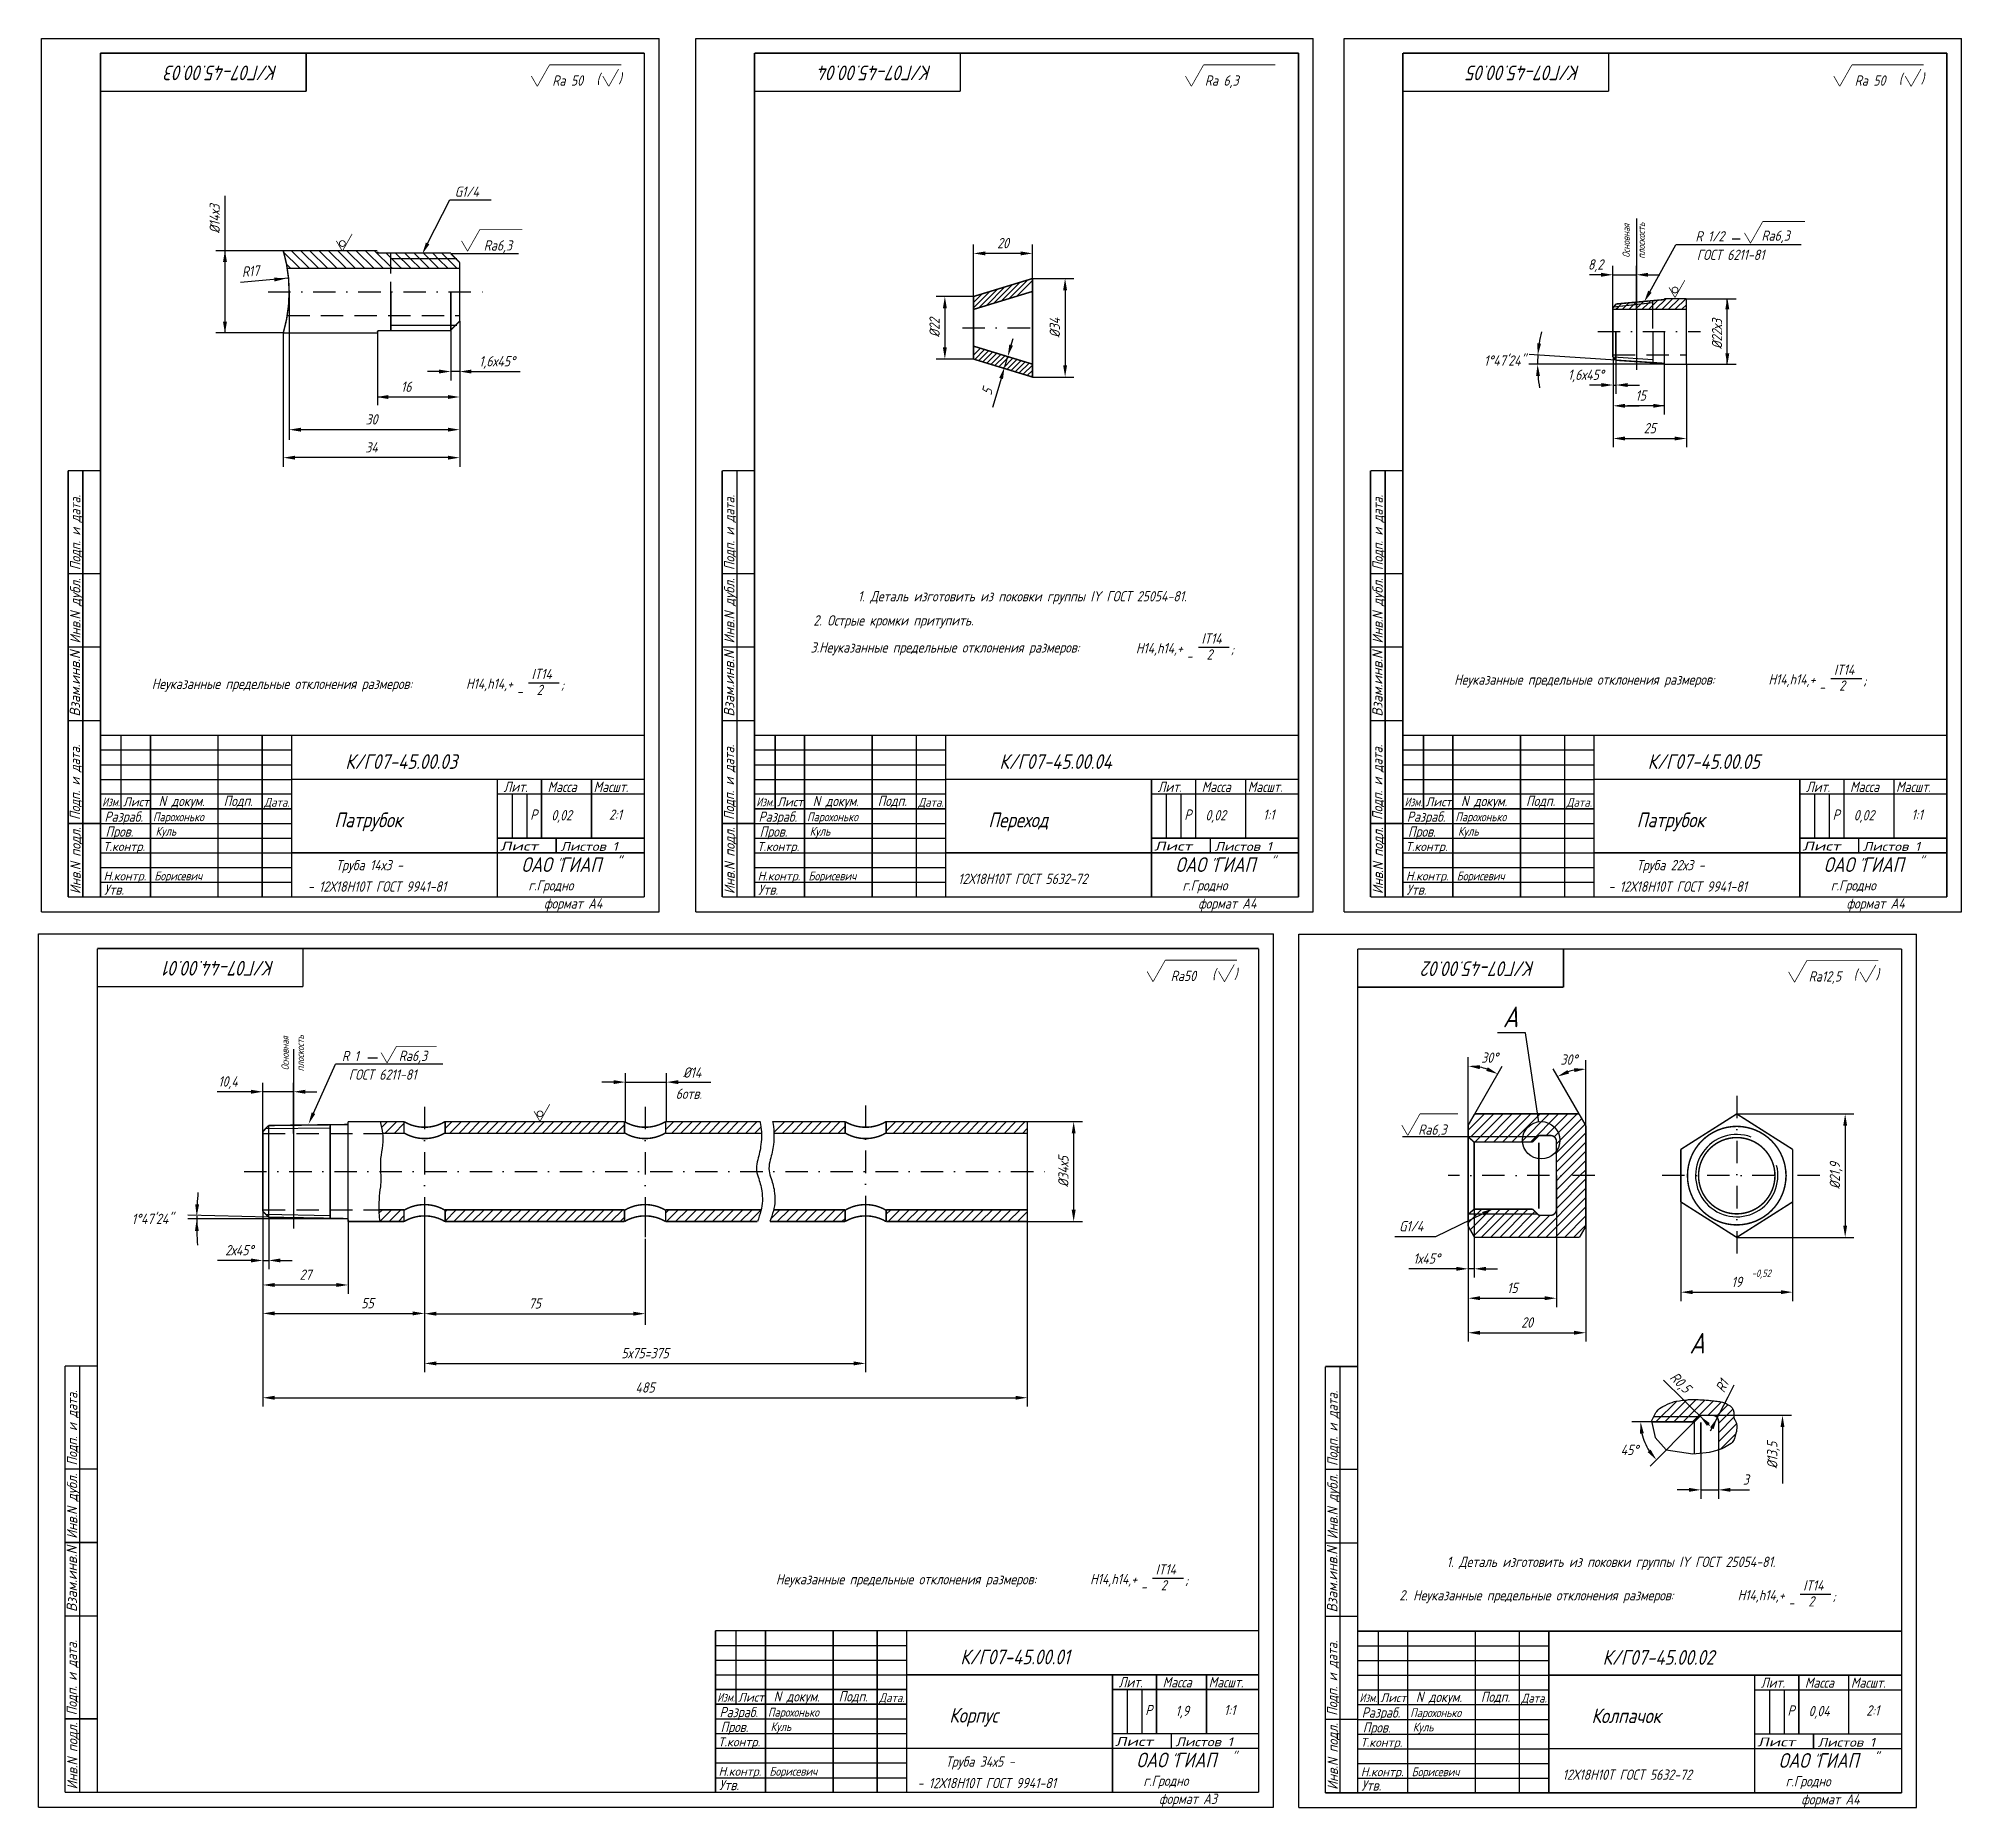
# Model space of a CAD drawing. Extents: x 124 to 1388, y 594 to 1439.
# Drawn here: x 734 to 1388, y 594 to 1196 of the extents above; entities that cross this region are included whole.
import ezdxf
from ezdxf.enums import TextEntityAlignment as Align

# ---------------------------------------------------------------- set-up
doc = ezdxf.new("R2010")
doc.units = 0
doc.header["$LTSCALE"] = 0.6
doc.header["$MEASUREMENT"] = 0
doc.linetypes.add('DASHDOT', pattern=[25.4, 12.7, -6.35, 0, -6.35])
doc.linetypes.add('DASHED', pattern=[19.05, 12.7, -6.35])
doc.layers.get('0').update_dxf_attribs({"linetype": 'CONTINUOUS'})
doc.layers.get('DEFPOINTS').update_dxf_attribs({"linetype": 'CONTINUOUS'})
doc.styles.add('ROMANC', font='romanc', dxfattribs={"width": 0.8, "oblique": 15, "height": 3.5})
doc.dimstyles.get("Standard").update_dxf_attribs({"dimtxt": 0.18, "dimasz": 0.18, "dimexe": 0.18, "dimexo": 0.0625, "dimgap": 0.09, "dimtad": 0, "dimtih": 1, "dimtoh": 1, "dimdec": 4, "dimzin": 0, "dimdsep": 46, "dimtxsty": 'Standard', "dimcen": 0.09, "dimadec": 0, "dimazin": 0, "dimtfac": 1, "dimtdec": 4, "dimtofl": 0, "dimtmove": 0, "dimatfit": 3, "dimfxl": 0, "dimtolj": 1, "dimtzin": 0, "dimarcsym": 0})

msp = doc.modelspace()

# ---------------------------------------------------------------- texts
at = {"style": 'ROMANC', "oblique": 15, "width": 0.8}
for s, height, rotation, p in [('К/Г07-45.00.03', 5, 180, (815.51299, 1186.79323)), ('К/Г07-45.00.04', 5, 180, (1037.96799, 1186.79323)), ('К/Г07-45.00.05', 5, 180, (1258.45799, 1186.79323)), ('Подп. и дата.', 3.5, 90, (748.42836, 1015.1784)), ('Подп. и дата.', 3.5, 90, (970.88336, 1015.1784)), ('Подп. и дата.', 3.5, 90, (1191.37336, 1015.1784)), ('Подп. и дата.', 3.5, 90, (748.33026, 930.21822)), ('Подп. и дата.', 3.5, 90, (970.78526, 930.21822)), ('Подп. и дата.', 3.5, 90, (1191.27526, 930.21822)), ('К/Г07-44.00.01', 5, 180, (814.43129, 882.26085)), ('К/Г07-45.00.02', 5, 180, (1243.09999, 882.10323)), ('Подп. и дата.', 3.5, 90, (747.34666, 710.64603)), ('Подп. и дата.', 3.5, 90, (1176.01536, 710.4884)), ('Подп. и дата.', 3.5, 90, (747.24856, 625.68585)), ('Подп. и дата.', 3.5, 90, (1175.91726, 625.52822))]:
    msp.add_text(s, height=height, rotation=rotation, dxfattribs=at).set_placement(p)
for s, height, p in [('(', 3.5, (923.93459, 1180.53121)), (')', 3.5, (931.42895, 1180.66508)), ('(', 3.5, (1366.87959, 1180.53121)), (')', 3.5, (1374.37395, 1180.66508)), ('2. Острые кромки притупить.', 3.5, (997.713, 996.312)), ('3.Неуказанные предельные отклонения размеров:', 3.5, (996.74808, 987.12402)), ('H14,h14,+', 3.5, (1107.41837, 986.85744)), ('IT14', 3.5, (1129.69237, 990.16057)), ('2', 3.5, (1131.44091, 984.74374)), (';', 3.5, (1139.65907, 986.4911)), ('IT14', 3.5, (901.86737, 978.08657)), ('-', 3.5, (1124.58631, 984.21799)), ('IT14', 3.5, (1344.81237, 979.54357)), ('Неуказанные предельные отклонения размеров:', 3.5, (772.71108, 974.73402)), ('H14,h14,+', 3.5, (879.59337, 974.78344)), ('2', 3.5, (903.61591, 972.66974)), (';', 3.5, (911.83407, 974.4171)), ('Неуказанные предельные отклонения размеров:', 3.5, (1215.65608, 976.19102)), ('H14,h14,+', 3.5, (1322.53837, 976.24044)), ('-', 3.5, (1339.70631, 973.60099)), ('2', 3.5, (1346.56091, 974.12674)), (';', 3.5, (1354.77907, 975.8741)), ('-', 3.5, (896.76131, 972.14399)), ('К/Г07-45.00.03', 5, (838.52169, 947.55217)), ('К/Г07-45.00.04', 5, (1060.97669, 947.55217)), ('К/Г07-45.00.05', 5, (1281.46669, 947.55217)), ('Лит.', 3.5, (892.34955, 939.70988)), ('Масса', 3.5, (907.32086, 939.70988)), ('Масшт.', 3.5, (922.97269, 939.70988)), ('Лит.', 3.5, (1114.80455, 939.70988)), ('Масса', 3.5, (1129.77586, 939.70988)), ('Масшт.', 3.5, (1145.42769, 939.70988)), ('Лит.', 3.5, (1335.29455, 939.70988)), ('Масса', 3.5, (1350.26586, 939.70988)), ('Масшт.', 3.5, (1365.91769, 939.70988)), ('N докум.', 3.5, (775.03099, 934.86912)), ('Подп.', 3.5, (797.14182, 934.93058)), ('N докум.', 3.5, (997.48599, 934.86912)), ('Подп.', 3.5, (1019.59682, 934.93058)), ('N докум.', 3.5, (1217.97599, 934.86912)), ('Подп.', 3.5, (1240.08682, 934.93058)), ('Разраб.', 3.5, (756.61958, 929.55935)), ('Парохонько', 3, (773.10376, 929.7474)), ('Патрубок', 5, (834.75871, 927.70543)), ('Р', 3.5, (901.41415, 930.25081)), ('0,02', 3.5, (908.59045, 930.05081)), ('2:1', 3.5, (928.20299, 930.25081)), ('Разраб.', 3.5, (979.07458, 929.55935)), ('Парохонько', 3, (995.55876, 929.7474)), ('Переход', 5, (1057.21371, 927.70543)), ('Р', 3.5, (1123.86915, 930.25081)), ('0,02', 3.5, (1131.04545, 930.05081)), ('1:1', 3.5, (1150.65799, 930.25081)), ('Разраб.', 3.5, (1199.56458, 929.55935)), ('Парохонько', 3, (1216.04876, 929.7474)), ('Патрубок', 5, (1277.70371, 927.70543)), ('Р', 3.5, (1344.35915, 930.25081)), ('0,02', 3.5, (1351.53545, 930.05081)), ('1:1', 3.5, (1371.14799, 930.25081)), ('Пров.', 3.5, (756.99028, 924.49654)), ('Куль', 3, (773.99838, 924.85309)), ('Пров.', 3.5, (979.44528, 924.49654)), ('Куль', 3, (996.45338, 924.85309)), ('Пров.', 3.5, (1199.93528, 924.49654)), ('Куль', 3, (1216.94338, 924.85309)), ('Труба 14х3 -', 3.5, (835.31871, 913.08543)), ('ОАО ГИАП', 5, (898.41494, 912.50229)), ('"', 3.5, (910.4405, 913.14444)), ('"', 3.5, (930.73989, 914.01882)), ('ОАО ГИАП', 5, (1120.86994, 912.50229)), ('"', 3.5, (1132.8955, 913.14444)), ('"', 3.5, (1153.19489, 914.01882)), ('Труба 22х3 -', 3.5, (1277.67571, 913.08543)), ('ОАО ГИАП', 5, (1341.35994, 912.50229)), ('"', 3.5, (1353.3855, 913.14444)), ('"', 3.5, (1373.68489, 914.01882)), ('Борисевич', 3, (773.59547, 909.65699)), ('- 12Х18Н10Т ГОСТ 9941-81', 3.5, (825.73871, 905.79643)), ('г.Гродно', 3.5, (900.78422, 906.18846)), ('Борисевич', 3, (996.05047, 909.65699)), ('12Х18Н10Т ГОСТ 5632-72', 3.5, (1046.93363, 908.42315)), ('г.Гродно', 3.5, (1123.23922, 906.18846)), ('Борисевич', 3, (1216.54047, 909.65699)), ('- 12Х18Н10Т ГОСТ 9941-81', 3.5, (1268.09571, 905.79643)), ('г.Гродно', 3.5, (1343.72922, 906.18846)), ('Утв.', 3.5, (756.49601, 904.73923)), ('формат А4', 3.5, (906.11767, 900.04888)), ('Утв.', 3.5, (978.95101, 904.73923)), ('формат А4', 3.5, (1128.57267, 900.04888)), ('Утв.', 3.5, (1199.44101, 904.73923)), ('формат А4', 3.5, (1349.06267, 900.04888)), ('(', 3.5, (1133.34589, 875.99884)), (')', 3.5, (1140.84025, 876.13271)), ('(', 3.5, (1351.52159, 875.84121)), (')', 3.5, (1359.01595, 875.97508)), ('Неуказанные предельные отклонения размеров:', 3.5, (984.96738, 670.20165)), ('H14,h14,+', 3.5, (1091.84967, 670.25106)), ('IT14', 3.5, (1114.12367, 673.55419)), ('-', 3.5, (1109.01761, 667.61162)), ('2', 3.5, (1115.87221, 668.13736)), (';', 3.5, (1124.09037, 669.88473)), ('2. Неуказанные предельные отклонения размеров:', 3.5, (1196.98408, 664.74502)), ('H14,h14,+', 3.5, (1312.07237, 664.79444)), ('IT14', 3.5, (1334.34637, 668.09757)), ('-', 3.5, (1329.24031, 662.15499)), ('2', 3.5, (1336.09491, 662.68074)), (';', 3.5, (1344.31307, 664.4281)), ('К/Г07-45.00.01', 5, (1047.69196, 643.0198)), ('К/Г07-45.00.02', 5, (1266.10869, 642.86217)), ('Лит.', 3.5, (1101.51982, 635.1775)), ('Масса', 3.5, (1116.49113, 635.1775)), ('Масшт.', 3.5, (1132.14295, 635.1775)), ('Лит.', 3.5, (1319.93655, 635.01988)), ('Масса', 3.5, (1334.90786, 635.01988)), ('Масшт.', 3.5, (1350.55969, 635.01988)), ('Разраб.', 3.5, (965.78985, 625.02698)), ('Парохонько', 3, (982.27402, 625.21503)), ('N докум.', 3.5, (984.20126, 630.33675)), ('Подп.', 3.5, (1006.31209, 630.3982)), ('Корпус', 5, (1043.92898, 623.17306)), ('Р', 3.5, (1110.58442, 625.71844)), ('1,9', 3.5, (1120.86772, 625.42944)), ('1:1', 3.5, (1137.37326, 625.71844)), ('Разраб.', 3.5, (1184.20658, 624.86935)), ('Парохонько', 3, (1200.69076, 625.0574)), ('N докум.', 3.5, (1202.61799, 630.17912)), ('Подп.', 3.5, (1224.72882, 630.24058)), ('Колпачок', 5, (1262.34571, 623.01543)), ('Р', 3.5, (1329.00115, 625.56081)), ('0,04', 3.5, (1336.17745, 625.36081)), ('2:1', 3.5, (1355.78999, 625.56081)), ('Пров.', 3.5, (966.16055, 619.96417)), ('Куль', 3, (983.16865, 620.32071)), ('Пров.', 3.5, (1184.57728, 619.80654)), ('Куль', 3, (1201.58538, 620.16309)), ('Труба 34х5 -', 3.5, (1042.69271, 608.17443)), ('ОАО ГИАП', 5, (1107.58521, 607.96991)), ('"', 3.5, (1119.61077, 608.61207)), ('"', 3.5, (1139.91016, 609.48645)), ('ОАО ГИАП', 5, (1326.00194, 607.81229)), ('"', 3.5, (1338.0275, 608.45444)), ('"', 3.5, (1358.32689, 609.32882)), ('Утв.', 3.5, (965.66628, 600.20686)), ('Борисевич', 3, (982.76574, 605.12462)), ('- 12Х18Н10Т ГОСТ 9941-81', 3.5, (1033.11271, 600.88543)), ('г.Гродно', 3.5, (1109.95449, 601.65609)), ('Утв.', 3.5, (1184.08301, 600.04923)), ('Борисевич', 3, (1201.18247, 604.96699)), ('12Х18Н10Т ГОСТ 5632-72', 3.5, (1252.49663, 603.73315)), ('г.Гродно', 3.5, (1328.37122, 601.49846)), ('формат А3', 3.5, (1115.28794, 595.51651)), ('формат А4', 3.5, (1333.70467, 595.35888))]:
    msp.add_text(s, height=height, dxfattribs=at).set_placement(p)
at = {"color": 0, "linetype": 'ByBlock', "style": 'ROMANC', "oblique": 15, "width": 0.8}
for s, height, p in [('Ra 50', 3.5, (914.13859, 1181.68)), ('Ra 6,3', 3.5, (1136.59359, 1181.68)), ('Ra 50', 3.5, (1357.08359, 1181.68)), ('G1/4', 3.5, (879.84876, 1143.877)), ('Ra6,3', 3.5, (890.41759, 1125.613)), ('R 1/2', 3.5, (1302.59976, 1128.705)), ('Ra6,3', 3.5, (1324.95859, 1128.92)), ('8,2', 3.5, (1263.74026, 1119.118)), ('ГОСТ 6211-81', 3.5, (1309.65876, 1122.402)), ('1,6х45%%D', 3.5, (890.13397, 1086.207)), ('16', 3.5, (859.251, 1077.542)), ('1,6х45%%D', 3.5, (1260.42702, 1081.615)), ('15', 3.5, (1279.07837, 1074.557)), ('30', 3.5, (847.435, 1066.433)), ('34', 3.5, (847.435, 1056.915)), ('1. Деталь изготовить из поковки группы IY ГОСТ 25054-81.', 3.5, (1068.74336, 1006.27069)), ('Ra50', 3.5, (1123.54989, 877.14763)), ('Ra12,5', 3.5, (1341.72559, 876.99)), ('А', 7, (1234.8006, 863.20401)), ('R 1', 3.5, (840.22976, 849.897)), ('Ra6,3', 3.5, (861.53759, 849.969)), ('30%%D', 3.5, (1254.649, 848.698)), ('ГОСТ 6211-81', 3.5, (851.21776, 843.583)), ('%%C14', 3.5, (956.47675, 844.291)), ('10,4', 3.5, (798.63442, 841.248)), ('6отв.', 3.5, (955.35175, 837.074)), ('Ra6,3', 3.5, (1208.22559, 824.871)), ('1%%d47\'24"', 3.5, (772.927, 794.514)), ('G1/4', 3.5, (1201.03376, 792.019)), ('2х45%%D', 3.5, (802.47401, 783.874)), ('27', 3.5, (824.97, 775.537)), ('19', 3.5, (1311.741, 773.083)), ('-0,52', 2.5, (1320.10859, 776.014)), ('55', 3.5, (846.071, 765.856)), ('75', 3.5, (902.97, 765.764)), ('А', 7, (1298.2426, 752.20401)), ('1. Деталь изготовить из поковки группы IY ГОСТ 25054-81.', 3.5, (1268.97836, 677.87069))]:
    msp.add_text(s, height=height, dxfattribs=at).set_placement(p, align=Align.MIDDLE_CENTER)
for s, height, rotation, p in [('%%C14х3', 3.5, 90, (794.1, 1134.61457)), ('Основная', 2.5, 90, (1274.132, 1127.20376)), ('плоскость', 2.5, 90, (1279.283, 1127.20376)), ('R17', 3.5, 4.87835981, (806.26853, 1116.82285)), ('%%c22', 3.5, 90, (1038.928, 1097.588)), ('%%c34', 3.5, 90, (1079.818, 1097.588)), ('%%C22х3', 3.5, 90, (1305.036, 1095.46276)), ('5', 3.5, 74.63880169, (1056.79921, 1075.94792)), ('Основная', 2.5, 90, (818.047, 850.84776)), ('плоскость', 2.5, 90, (823.198, 850.84776)), ('%%C34х5', 3.5, 90, (1082.733, 810.601)), ('%%C21,9', 3.5, 90, (1345.12, 809.219)), ('R0,5', 3.5, 315.20674356, (1292.6421, 738.89368)), ('R1', 3.5, 62.70587489, (1306.75002, 737.68667)), ('%%C13,5', 3.5, 90, (1323.811, 714.137))]:
    msp.add_text(s, height=height, rotation=rotation, dxfattribs=at).set_placement(p, align=Align.MIDDLE_CENTER)
at = {"style": 'ROMANC', "oblique": 15}
for s, width, p, p2 in [('Инв.N дубл.', 0.696626, (748.42836, 990.23048), (748.42836, 1012.40641)), ('Инв.N дубл.', 0.696626, (970.88336, 990.23048), (970.88336, 1012.40641)), ('Инв.N дубл.', 0.696626, (1191.37336, 990.23048), (1191.37336, 1012.40641)), ('Взам.инв.N', 0.776513, (748.33026, 965.33594), (748.33026, 987.7254)), ('Взам.инв.N', 0.776513, (970.78526, 965.33594), (970.78526, 987.7254)), ('Взам.инв.N', 0.776513, (1191.27526, 965.33594), (1191.27526, 987.7254)), ('Инв.N подл.', 0.704992, (748.50539, 905.00716), (748.50539, 927.68441)), ('Инв.N подл.', 0.704992, (970.96039, 905.00716), (970.96039, 927.68441)), ('Инв.N подл.', 0.704992, (1191.45039, 905.00716), (1191.45039, 927.68441)), ('Инв.N дубл.', 0.696626, (747.34666, 685.69811), (747.34666, 707.87404)), ('Инв.N дубл.', 0.696626, (1176.01536, 685.54048), (1176.01536, 707.71641)), ('Взам.инв.N', 0.776513, (747.24856, 660.80357), (747.24856, 683.19303)), ('Взам.инв.N', 0.776513, (1175.91726, 660.64594), (1175.91726, 683.0354)), ('Инв.N подл.', 0.704992, (747.42369, 600.47478), (747.42369, 623.15203)), ('Инв.N подл.', 0.704992, (1176.09239, 600.31716), (1176.09239, 622.99441))]:
    msp.add_text(s, height=3.5, rotation=90, dxfattribs=dict(at, width=width)).set_placement(p, p2, align=Align.FIT)
for s, width, p, p2 in [('Изм.', 0.642754, (755.8483, 934.83962), (761.81673, 934.83962)), ('Лист', 0.693042, (762.91501, 934.84508), (771.82555, 934.84508)), ('Дата.', 0.611915, (810.90707, 934.69051), (819.56129, 934.69051)), ('Изм.', 0.642754, (978.3033, 934.83962), (984.27173, 934.83962)), ('Лист', 0.693042, (985.37001, 934.84508), (994.28055, 934.84508)), ('Дата.', 0.611915, (1033.36207, 934.69051), (1042.01629, 934.69051)), ('Изм.', 0.642754, (1198.7933, 934.83962), (1204.76173, 934.83962)), ('Лист', 0.693042, (1205.86001, 934.84508), (1214.77055, 934.84508)), ('Дата.', 0.611915, (1253.85207, 934.69051), (1262.50629, 934.69051)), ('Т.контр.', 0.698235, (756.17047, 919.65413), (770.43441, 919.65413)), ('Лист', 1.011317, (891.12703, 919.79228), (904.12968, 919.79228)), ('Листов 1', 0.875179, (911.6968, 919.68578), (931.20078, 919.68578)), ('Т.контр.', 0.698235, (978.62547, 919.65413), (992.88941, 919.65413)), ('Лист', 1.011317, (1113.58203, 919.79228), (1126.58468, 919.79228)), ('Листов 1', 0.875179, (1134.1518, 919.68578), (1153.65578, 919.68578)), ('Т.контр.', 0.698235, (1199.11547, 919.65413), (1213.37941, 919.65413)), ('Лист', 1.011317, (1334.07203, 919.79228), (1347.07468, 919.79228)), ('Листов 1', 0.875179, (1354.6418, 919.68578), (1374.14578, 919.68578)), ('Н.контр.', 0.686802, (756.29898, 909.63758), (770.81993, 909.63758)), ('Н.контр.', 0.686802, (978.75398, 909.63758), (993.27493, 909.63758)), ('Н.контр.', 0.686802, (1199.24398, 909.63758), (1213.76493, 909.63758)), ('Изм.', 0.642754, (965.01857, 630.30725), (970.987, 630.30725)), ('Лист', 0.693042, (972.08528, 630.31271), (980.99582, 630.31271)), ('Дата.', 0.611915, (1020.07734, 630.15814), (1028.73156, 630.15814)), ('Изм.', 0.642754, (1183.4353, 630.14962), (1189.40373, 630.14962)), ('Лист', 0.693042, (1190.50201, 630.15508), (1199.41255, 630.15508)), ('Дата.', 0.611915, (1238.49407, 630.00051), (1247.14829, 630.00051)), ('Т.контр.', 0.698235, (965.34074, 615.12176), (979.60468, 615.12176)), ('Лист', 1.011317, (1100.2973, 615.25991), (1113.29995, 615.25991)), ('Листов 1', 0.875179, (1120.86707, 615.1534), (1140.37105, 615.1534)), ('Т.контр.', 0.698235, (1183.75747, 614.96413), (1198.02141, 614.96413)), ('Лист', 1.011317, (1318.71403, 615.10228), (1331.71668, 615.10228)), ('Листов 1', 0.875179, (1339.2838, 614.99578), (1358.78778, 614.99578)), ('Н.контр.', 0.686802, (965.46924, 605.10521), (979.99019, 605.10521)), ('Н.контр.', 0.686802, (1183.88598, 604.94758), (1198.40693, 604.94758))]:
    msp.add_text(s, height=3, dxfattribs=dict(at, width=width)).set_placement(p, p2, align=Align.FIT)

# ---------------------------------------------------------------- blocks, each defined once
blk = doc.blocks.new('*D12')
at = {"color": 0, "linetype": 'ByBlock'}
for p, q in [((865.47, 795.51), (865.47, 742.35)), ((1015.47, 795.53), (1015.47, 742.35)), ((869.47, 745.35), (1011.47, 745.35))]:
    blk.add_line(p, q, dxfattribs=at)
for points in [[(869.47, 746.02), (869.47, 744.69), (865.47, 745.35)], [(1011.47, 746.02), (1011.47, 744.69), (1015.47, 745.35)]]:
    blk.add_solid(points, dxfattribs=at)
at = {"layer": 'DEFPOINTS', "color": 0, "linetype": 'ByBlock'}
for p in [(865.47, 795.51), (1015.47, 795.53), (1015.47, 745.35)]:
    blk.add_point(p, dxfattribs=at)
at = {"color": 0, "linetype": 'ByBlock', "style": 'ROMANC', "oblique": 15, "width": 0.8}
blk.add_text('5х75=375', height=3.5, dxfattribs=at).set_placement((940.47, 748.85), align=Align.MIDDLE_CENTER)
blk = doc.blocks.new('*D13')
at = {"color": 0, "linetype": 'ByBlock'}
for p, q in [((810.47, 799.89), (810.47, 730.68)), ((1070.47, 798.39), (1070.47, 730.68)), ((814.47, 733.68), (1066.47, 733.68))]:
    blk.add_line(p, q, dxfattribs=at)
for points in [[(814.47, 734.34), (814.47, 733.01), (810.47, 733.68)], [(1066.47, 734.34), (1066.47, 733.01), (1070.47, 733.68)]]:
    blk.add_solid(points, dxfattribs=at)
at = {"layer": 'DEFPOINTS', "color": 0, "linetype": 'ByBlock'}
for p in [(810.47, 799.89), (1070.47, 798.39), (1070.47, 733.68)]:
    blk.add_point(p, dxfattribs=at)
at = {"color": 0, "linetype": 'ByBlock', "style": 'ROMANC', "oblique": 15, "width": 0.8}
blk.add_text('485', height=3.5, dxfattribs=at).set_placement((940.47, 737.18), align=Align.MIDDLE_CENTER)
blk = doc.blocks.new('*D20')
at = {"color": 0, "linetype": 'ByBlock'}
for p, q in [((1299.53, 714.86), (1299.53, 699.35)), ((1305.57, 715.91), (1305.57, 699.35)), ((1295.53, 702.35), (1291.53, 702.35)), ((1299.53, 702.35), (1305.57, 702.35)), ((1309.57, 702.35), (1313.57, 702.35)), ((1313.57, 702.35), (1316.03, 702.35))]:
    blk.add_line(p, q, dxfattribs=at)
for points in [[(1295.53, 703.02), (1295.53, 701.69), (1299.53, 702.35)], [(1309.57, 703.02), (1309.57, 701.69), (1305.57, 702.35)]]:
    blk.add_solid(points, dxfattribs=at)
at = {"layer": 'DEFPOINTS', "color": 0, "linetype": 'ByBlock'}
for p in [(1299.53, 714.86), (1305.57, 715.91), (1305.57, 702.35)]:
    blk.add_point(p, dxfattribs=at)
at = {"color": 0, "linetype": 'ByBlock', "style": 'ROMANC', "oblique": 15, "width": 0.8}
blk.add_text('3', height=3.5, dxfattribs=at).set_placement((1314.85, 705.85), align=Align.MIDDLE_CENTER)
blk = doc.blocks.new('*D15')
at = {"color": 0, "linetype": 'ByBlock'}
for p, q in [((1220.43, 826.42), (1220.43, 849.49)), ((1222.62, 830.22), (1231.96, 846.4))]:
    blk.add_line(p, q, dxfattribs=at)
blk.add_arc((1220.43, 826.42), 20.07, 71.4379, 78.5621, dxfattribs=at)
for points in [[(1224.34, 845.43), (1224.47, 846.76), (1220.43, 846.49)], [(1227.09, 846.06), (1226.54, 844.84), (1230.46, 843.8)]]:
    blk.add_solid(points, dxfattribs=at)
at = {"layer": 'DEFPOINTS', "color": 0, "linetype": 'ByBlock'}
for p in [(1225.37, 845.87), (1220.43, 826.42), (1220.43, 826.42), (1222.62, 830.22), (1220.43, 791.99)]:
    blk.add_point(p, dxfattribs=at)
at = {"color": 0, "linetype": 'ByBlock', "style": 'ROMANC', "oblique": 15, "width": 0.8}
blk.add_text('30%%D', height=3.5, dxfattribs=at).set_placement((1227.7, 849.36), align=Align.MIDDLE_CENTER)
blk = doc.blocks.new('*D16')
at = {"color": 0, "linetype": 'ByBlock'}
for p, q in [((1250.42, 809.22), (1250.42, 764.53)), ((1220.43, 791.99), (1220.43, 764.53)), ((1224.43, 767.53), (1246.42, 767.53))]:
    blk.add_line(p, q, dxfattribs=at)
for points in [[(1224.43, 768.2), (1224.43, 766.87), (1220.43, 767.53)], [(1246.42, 768.2), (1246.42, 766.87), (1250.42, 767.53)]]:
    blk.add_solid(points, dxfattribs=at)
at = {"layer": 'DEFPOINTS', "color": 0, "linetype": 'ByBlock'}
for p in [(1250.42, 809.22), (1220.43, 791.99), (1250.42, 767.53)]:
    blk.add_point(p, dxfattribs=at)
at = {"color": 0, "linetype": 'ByBlock', "style": 'ROMANC', "oblique": 15, "width": 0.8}
blk.add_text('15', height=3.5, dxfattribs=at).set_placement((1235.42, 771.03), align=Align.MIDDLE_CENTER)
blk = doc.blocks.new('*D17')
at = {"color": 0, "linetype": 'ByBlock'}
for p, q in [((1220.43, 809.22), (1220.43, 752.79)), ((1260.43, 809.22), (1260.43, 752.79)), ((1224.43, 755.79), (1256.43, 755.79))]:
    blk.add_line(p, q, dxfattribs=at)
for points in [[(1224.43, 756.45), (1224.43, 755.12), (1220.43, 755.79)], [(1256.43, 756.45), (1256.43, 755.12), (1260.43, 755.79)]]:
    blk.add_solid(points, dxfattribs=at)
at = {"layer": 'DEFPOINTS', "color": 0, "linetype": 'ByBlock'}
for p in [(1220.43, 809.22), (1260.43, 809.22), (1260.43, 755.79)]:
    blk.add_point(p, dxfattribs=at)
at = {"color": 0, "linetype": 'ByBlock', "style": 'ROMANC', "oblique": 15, "width": 0.8}
blk.add_text('20', height=3.5, dxfattribs=at).set_placement((1240.43, 759.29), align=Align.MIDDLE_CENTER)
blk = doc.blocks.new('*D18')
at = {"color": 0, "linetype": 'ByBlock'}
for p, q in [((1220.43, 796.06), (1220.43, 774.53)), ((1222.43, 797.8), (1222.43, 774.53)), ((1212.43, 777.53), (1200.2, 777.53)), ((1216.43, 777.53), (1212.43, 777.53)), ((1222.43, 777.53), (1220.43, 777.53)), ((1226.43, 777.53), (1230.43, 777.53))]:
    blk.add_line(p, q, dxfattribs=at)
for points in [[(1216.43, 778.2), (1216.43, 776.87), (1220.43, 777.53)], [(1226.43, 778.2), (1226.43, 776.87), (1222.43, 777.53)]]:
    blk.add_solid(points, dxfattribs=at)
at = {"layer": 'DEFPOINTS', "color": 0, "linetype": 'ByBlock'}
for p in [(1220.43, 796.06), (1222.43, 797.8), (1220.43, 777.53)]:
    blk.add_point(p, dxfattribs=at)
at = {"color": 0, "linetype": 'ByBlock', "style": 'ROMANC', "oblique": 15, "width": 0.8}
blk.add_text('1х45%%D', height=3.5, dxfattribs=at).set_placement((1206.26, 781.03), align=Align.MIDDLE_CENTER)
blk = doc.blocks.new('*D19')
at = {"color": 0, "linetype": 'ByBlock'}
for p, q in [((1282.73, 725.48), (1276.05, 725.48)), ((1297.32, 725.48), (1282.33, 710.39))]:
    blk.add_line(p, q, dxfattribs=at)
blk.add_arc((1297.32, 725.48), 18.27, 192.57037, 212.63638, dxfattribs=at)
for points in [[(1278.82, 721.43), (1280.15, 721.58), (1279.05, 725.48)], [(1282.45, 716.05), (1281.42, 715.21), (1284.45, 712.52)]]:
    blk.add_solid(points, dxfattribs=at)
at = {"layer": 'DEFPOINTS', "color": 0, "linetype": 'ByBlock'}
for p in [(1299.24, 727.41), (1279.62, 720.94), (1282.73, 725.48), (1297.32, 725.48), (1297.32, 725.48)]:
    blk.add_point(p, dxfattribs=at)
at = {"color": 0, "linetype": 'ByBlock', "style": 'ROMANC', "oblique": 15, "width": 0.8}
blk.add_text('45%%D', height=3.5, dxfattribs=at).set_placement((1275.26, 715.93), align=Align.MIDDLE_CENTER)
blk = doc.blocks.new('*D14')
at = {"color": 0, "linetype": 'ByBlock'}
for p, q in [((1052.22, 1097.59), (1052.22, 1125.88)), ((1072.22, 1097.59), (1072.22, 1125.88)), ((1068.22, 1122.88), (1056.22, 1122.88))]:
    blk.add_line(p, q, dxfattribs=at)
for points in [[(1056.22, 1123.55), (1056.22, 1122.21), (1052.22, 1122.88)], [(1068.22, 1123.55), (1068.22, 1122.21), (1072.22, 1122.88)]]:
    blk.add_solid(points, dxfattribs=at)
at = {"layer": 'DEFPOINTS', "color": 0, "linetype": 'ByBlock'}
for p in [(1052.22, 1122.88), (1052.22, 1097.59), (1072.22, 1097.59)]:
    blk.add_point(p, dxfattribs=at)
at = {"color": 0, "linetype": 'ByBlock', "style": 'ROMANC', "oblique": 15, "width": 0.8}
blk.add_text('20', height=3.5, dxfattribs=at).set_placement((1062.22, 1126.38), align=Align.MIDDLE_CENTER)
blk = doc.blocks.new('*D21')
at = {"color": 0, "linetype": 'ByBlock'}
for p, q in [((1270.64, 1086.56), (1241.1, 1088.5)), ((1287.12, 1085.18), (1241, 1085.18))]:
    blk.add_line(p, q, dxfattribs=at)
for start, end in [(166.63289, 171.43961), (176.24634, 180), (184.80673, 189.61345)]:
    blk.add_arc((1291.69, 1085.18), 47.69, start, end, dxfattribs=at)
for points in [[(1245.19, 1092.2), (1243.86, 1092.35), (1244.1, 1088.3)], [(1243.5, 1081.15), (1244.83, 1081.21), (1244, 1085.18)]]:
    blk.add_solid(points, dxfattribs=at)
at = {"layer": 'DEFPOINTS', "color": 0, "linetype": 'ByBlock'}
for p in [(1244.01, 1086.45), (1270.64, 1086.56), (1287.12, 1085.48), (1287.12, 1085.18), (1294.62, 1085.18)]:
    blk.add_point(p, dxfattribs=at)
at = {"color": 0, "linetype": 'ByBlock', "style": 'ROMANC', "oblique": 15, "width": 0.8}
blk.add_text('1%%d47\'24"', height=3.5, dxfattribs=at).set_placement((1232.85, 1086.45), align=Align.MIDDLE_CENTER)
blk = doc.blocks.new('*D22')
at = {"color": 0, "linetype": 'ByBlock'}
for p, q in [((1269.72, 1087.63), (1269.72, 1056.94)), ((1294.62, 1085.21), (1294.62, 1056.94)), ((1273.72, 1059.94), (1290.62, 1059.94))]:
    blk.add_line(p, q, dxfattribs=at)
for points in [[(1273.72, 1060.6), (1273.72, 1059.27), (1269.72, 1059.94)], [(1290.62, 1060.6), (1290.62, 1059.27), (1294.62, 1059.94)]]:
    blk.add_solid(points, dxfattribs=at)
at = {"layer": 'DEFPOINTS', "color": 0, "linetype": 'ByBlock'}
for p in [(1269.72, 1087.63), (1294.62, 1085.21), (1294.62, 1059.94)]:
    blk.add_point(p, dxfattribs=at)
at = {"color": 0, "linetype": 'ByBlock', "style": 'ROMANC', "oblique": 15, "width": 0.8}
blk.add_text('25', height=3.5, dxfattribs=at).set_placement((1282.17, 1063.44), align=Align.MIDDLE_CENTER)

# ---------------------------------------------------------------- dimensions: what is measured, and where the dimension line sits
for base, p1, p2, text, picture, middle in [((1052.215, 1122.881), (1072.215, 1097.588), (1052.215, 1097.588), '20', '*D14', (1062.215, 1126.381)), ((1294.617, 1059.936), (1269.71574, 1087.62562), (1294.617, 1085.20842), '25', '*D22', (1282.16637, 1063.436)), ((1250.417, 767.533), (1220.425, 791.987), (1250.417, 809.219), '15', '*D16', (1235.421, 771.033)), ((1260.425, 755.788), (1220.425, 809.219), (1260.425, 809.219), '20', '*D17', (1240.425, 759.288)), ((1070.47, 733.677), (810.47, 799.89243), (1070.47, 798.391), '485', '*D13', (940.47, 737.177)), ((1015.47, 745.355), (865.47, 795.50901), (1015.47, 795.53301), '5х75=375', '*D12', (940.47, 748.855)), ((1220.425, 777.534), (1222.425, 797.804), (1220.425, 796.062), '1х45%%D', '*D18', (1206.26431, 781.034)), ((1305.567, 702.354), (1299.531, 714.86067), (1305.567, 715.91323), '3', '*D20', (1314.84627, 705.854))]:
    dim = msp.add_linear_dim(base=base, p1=p1, p2=p2, text=text, dimstyle='Standard')
    dim.commit()
    dim.dimension.update_dxf_attribs({"geometry": picture, "text_midpoint": middle})
for base, line1, line2, text, picture, middle in [((1244.013, 1086.451), ((1270.64299, 1086.55782), (1287.117, 1085.477)), ((1287.117, 1085.177), (1294.617, 1085.177)), '1%%d47\'24"', '*D21', (1232.853, 1086.451)), ((1225.373, 845.872), ((1220.425, 826.421), (1220.425, 791.987)), ((1220.425, 826.421), (1222.61778, 830.219)), '30%%D', '*D15', (1227.702, 849.363)), ((1279.622, 720.942), ((1297.31803, 725.48), (1282.72885, 725.48)), ((1299.23768, 727.41355), (1297.31803, 725.48)), '45%%D', '*D19', (1275.258, 715.935))]:
    dim = msp.add_angular_dim_2l(base=base, line1=line1, line2=line2, text=text, dimstyle='Standard')
    dim.commit()
    dim.dimension.update_dxf_attribs({"geometry": picture, "text_midpoint": middle, "dimtype": 130})

# ---------------------------------------------------------------- linework, layer by layer
for p, q in [((735.25003, 898.99142), (735.25003, 1195.99142)), ((735.25003, 1195.99142), (945.25003, 1195.99142)), ((945.25003, 898.99142), (945.25003, 1195.99142)), ((957.70503, 1195.99142), (1167.70503, 1195.99142)), ((957.70503, 898.99142), (957.70503, 1195.99142)), ((1167.70503, 898.99142), (1167.70503, 1195.99142)), ((1178.19503, 898.99142), (1178.19503, 1195.99142)), ((1178.19503, 1195.99142), (1388.19503, 1195.99142)), ((1388.19503, 898.99142), (1388.19503, 1195.99142)), ((866.52531, 1126.26788), (874.093, 1141.158)), ((874.093, 1141.158), (888.164, 1141.158)), ((1277.602, 1134.723), (1277.602, 1083.333)), ((1282.19401, 1109.85164), (1291.03151, 1125.816)), ((1333.597, 1125.816), (1291.03151, 1125.816)), ((1310.143, 1127.811), (1312.859, 1127.811)), ((853.98568, 1116.066), (853.98568, 1123.016)), ((853.98568, 1121.116), (876.435, 1121.116)), ((874.435, 1122.816), (897.479, 1122.816)), ((853.98568, 1109.816), (853.98568, 1113.251)), ((819.435, 1109.816), (819.435, 1059.425)), ((1052.215, 1086.938), (1052.215, 1108.238)), ((1270.68525, 1105.67877), (1269.617, 1104.34346)), ((1283.24115, 1106.06772), (1269.8018, 1104.57445)), ((1281.23146, 1105.84442), (1269.8018, 1104.57445)), ((1270.68525, 1105.67877), (1269.8018, 1104.57445)), ((1270.711, 1105.68163), (1270.68525, 1105.67877)), ((1283.24115, 1097.366), (1283.24115, 1106.8236)), ((1294.617, 1085.177), (1294.617, 1107.477)), ((1269.617, 1087.73932), (1269.617, 1104.34346)), ((849.428, 1096.458), (849.428, 1071.293)), ((853.98568, 1098.516), (876.435, 1098.516)), ((1270.64299, 1086.55782), (1269.617, 1087.73932)), ((1283.24115, 1086.67281), (1269.71574, 1087.62562)), ((1287.117, 1085.177), (1287.117, 1068.062)), ((1128.64324, 988.93741), (1139.13451, 988.93741)), ((900.81824, 976.86341), (911.30951, 976.86341)), ((1343.76324, 978.32041), (1354.25451, 978.32041)), ((895.25003, 938.99142), (895.25003, 923.99142)), ((900.25003, 938.99142), (900.25003, 923.99142)), ((1117.70503, 938.99142), (1117.70503, 923.99142)), ((1122.70503, 938.99142), (1122.70503, 923.99142)), ((1338.19503, 938.99142), (1338.19503, 923.99142)), ((1343.19503, 938.99142), (1343.19503, 923.99142)), ((735.25003, 898.99142), (945.25003, 898.99142)), ((957.70503, 898.99142), (1167.70503, 898.99142)), ((1178.19503, 898.99142), (1388.19503, 898.99142)), ((734.16833, 891.45905), (1154.16833, 891.45905)), ((734.16833, 594.45905), (734.16833, 891.45905)), ((1154.16833, 594.45905), (1154.16833, 891.45905)), ((1162.83703, 891.30142), (1372.83703, 891.30142)), ((1162.83703, 594.30142), (1162.83703, 891.30142)), ((1372.83703, 594.30142), (1372.83703, 891.30142)), ((1239.92, 857.827), (1230.378, 857.827)), ((1244.44, 827.462), (1239.92, 857.827)), ((820.875, 852.25), (820.875, 791.265)), ((827.70217, 830.48642), (835.23699, 847.081)), ((871.651, 847.081), (835.23699, 847.081)), ((846.199, 849.321), (849.421, 849.321)), ((811.48405, 825.25955), (833.38121, 825.53017)), ((933.47, 827.601), (933.47, 823.601)), ((947.47, 827.601), (947.47, 823.601)), ((1008.47, 827.601), (1008.47, 823.601)), ((1008.47, 827.601), (1008.47, 823.601)), ((1022.47, 827.601), (1022.47, 823.601)), ((1022.47, 827.601), (1022.47, 823.601)), ((1220.425, 822.376), (1198.027, 822.376)), ((1243.9335, 822.376), (1220.425, 822.376)), ((1222.425, 809.219), (1222.425, 797.804)), ((811.49096, 796.06351), (833.38121, 795.69501)), ((839.47, 794.165), (839.47, 769.907)), ((858.47, 797.601), (858.47, 793.601)), ((872.47, 797.601), (872.47, 793.601)), ((933.47, 797.601), (933.47, 793.601)), ((933.47, 797.601), (933.47, 793.601)), ((947.47, 797.601), (947.47, 793.601)), ((947.47, 797.601), (947.47, 793.601)), ((1008.47, 797.601), (1008.47, 793.601)), ((1008.47, 797.601), (1008.47, 793.601)), ((1008.47, 797.601), (1008.47, 793.601)), ((1022.47, 797.601), (1022.47, 793.601)), ((1022.47, 797.601), (1022.47, 793.601)), ((1022.47, 797.601), (1022.47, 793.601)), ((1225.3896, 796.25187), (1209.322, 788.395)), ((1244.07647, 796.062), (1220.425, 796.062)), ((865.47, 787.772), (865.47, 758.445)), ((940.47, 787.772), (940.47, 758.445)), ((1209.322, 788.395), (1195.518, 788.395)), ((1299.0475, 727.222), (1283.44341, 727.222)), ((1113.07454, 672.33104), (1123.5658, 672.33104)), ((1333.29724, 666.87441), (1343.78851, 666.87441)), ((1104.4203, 634.45905), (1104.4203, 619.45905)), ((1109.4203, 634.45905), (1109.4203, 619.45905)), ((1322.83703, 634.30142), (1322.83703, 619.30142)), ((1327.83703, 634.30142), (1327.83703, 619.30142)), ((734.16833, 594.45905), (1154.16833, 594.45905)), ((1162.83703, 594.30142), (1372.83703, 594.30142))]:
    msp.add_line(p, q)
at = {"color": 0, "linetype": 'ByBlock'}
for p, q in [((797.6, 1142.48), (797.6, 1095.816)), ((817.435, 1123.816), (794.495, 1123.816)), ((1269.617, 1104.34346), (1269.617, 1118.618)), ((1277.602, 1104.11445), (1277.602, 1118.618)), ((810.38785, 1113.66171), (802.84413, 1113.01785)), ((819.22297, 1114.41578), (810.38785, 1113.66171)), ((1072.215, 1114.338), (1086.318, 1114.338)), ((1265.617, 1115.618), (1261.617, 1115.618)), ((1269.617, 1115.618), (1277.602, 1115.618)), ((1281.602, 1115.618), (1285.602, 1115.618)), ((1052.215, 1108.238), (1039.428, 1108.238)), ((1083.318, 1110.338), (1083.318, 1084.838)), ((1294.617, 1107.477), (1311.536, 1107.477)), ((1308.536, 1085.177), (1308.536, 1107.477)), ((877.435, 1099.816), (877.435, 1050.306)), ((877.435, 1099.816), (877.435, 1059.933)), ((877.435, 1099.816), (877.435, 1071.042)), ((877.435, 1099.816), (877.435, 1079.707)), ((1042.428, 1104.238), (1042.428, 1090.938)), ((817.435, 1095.816), (794.495, 1095.816)), ((817.435, 1095.816), (817.435, 1050.306)), ((817.435, 1095.816), (817.435, 1059.933)), ((874.435, 1096.816), (874.435, 1079.707)), ((1064.49283, 1090.16043), (1065.63852, 1093.99284)), ((1052.215, 1086.938), (1039.428, 1086.938)), ((1063.78705, 1087.79954), (1062.70797, 1084.18995)), ((1269.71574, 1087.62562), (1269.71574, 1075.115)), ((1269.71574, 1087.62562), (1269.71574, 1068.057)), ((1270.64299, 1086.55782), (1270.64299, 1075.115)), ((870.435, 1082.707), (866.435, 1082.707)), ((877.435, 1082.707), (874.435, 1082.707)), ((881.435, 1082.707), (897.976, 1082.707)), ((1061.56228, 1080.35754), (1060.41659, 1076.52513)), ((1072.215, 1080.838), (1086.318, 1080.838)), ((1294.617, 1085.177), (1311.536, 1085.177)), ((873.435, 1074.042), (849.435, 1074.042)), ((1060.41659, 1076.52513), (1058.61769, 1070.5077)), ((1265.71574, 1078.115), (1261.71574, 1078.115)), ((1269.71574, 1078.115), (1270.64299, 1078.115)), ((1274.64299, 1078.115), (1278.64299, 1078.115)), ((1273.71574, 1071.057), (1278.563, 1071.057)), ((1287.117, 1071.057), (1274.563, 1071.057)), ((873.435, 1062.933), (821.435, 1062.933)), ((873.435, 1053.415), (821.435, 1053.415)), ((933.765, 827.601), (933.765, 844.029)), ((947.765, 827.601), (947.765, 844.029)), ((1258.1156, 830.219), (1249.28619, 845.51199)), ((1260.425, 826.219), (1260.425, 848.49662)), ((802.47, 837.748), (794.89884, 837.748)), ((806.47, 837.748), (802.47, 837.748)), ((810.47, 823.601), (810.47, 840.748)), ((820.875, 837.748), (810.47, 837.748)), ((820.875, 823.601), (820.875, 840.748)), ((824.875, 837.748), (828.875, 837.748)), ((929.765, 841.029), (925.765, 841.029)), ((933.765, 841.029), (947.765, 841.029)), ((951.765, 841.029), (955.765, 841.029)), ((955.765, 841.029), (962.7965, 841.029)), ((1070.47, 827.601), (1089.233, 827.601)), ((1311.741, 830.219), (1351.62, 830.219)), ((1348.62, 826.219), (1348.62, 792.219)), ((1086.233, 823.601), (1086.233, 797.601)), ((810.47, 810.601), (810.47, 759.356)), ((810.47, 810.601), (810.47, 746.737)), ((1292.741, 809.219), (1292.741, 766.583)), ((1330.741, 809.219), (1330.741, 766.583)), ((839.47, 794.502), (784.97397, 794.502)), ((812.47533, 795.04674), (784.99807, 795.80979)), ((810.47, 797.11943), (810.47, 777.374)), ((810.47, 797.11943), (810.47, 769.037)), ((812.47399, 795.04682), (812.47399, 777.374)), ((839.47, 793.94363), (839.47, 769.037)), ((865.47, 795.50901), (865.47, 788.347)), ((940.47, 795.50901), (940.47, 788.347)), ((1015.47, 795.50901), (1015.47, 788.347)), ((1070.47, 793.601), (1089.233, 793.601)), ((1311.741, 788.219), (1351.62, 788.219)), ((806.47, 780.374), (795.096, 780.374)), ((810.47, 780.374), (812.47399, 780.374)), ((816.47399, 780.374), (820.47399, 780.374)), ((814.47, 772.037), (835.47, 772.037)), ((1296.741, 769.583), (1326.741, 769.583)), ((814.47, 762.356), (861.47, 762.356)), ((869.47, 762.264), (936.47, 762.264)), ((1293.56045, 733.04996), (1286.86286, 739.69938)), ((1302.45409, 724.22026), (1293.56045, 733.04996)), ((1302.81862, 722.4352), (1308.77406, 733.97655)), ((1308.77406, 733.97655), (1310.90077, 738.09801)), ((1302.07629, 724.59535), (1299.94733, 726.709)), ((1303.531, 727.709), (1330.311, 727.709)), ((1303.27135, 723.31258), (1304.18847, 725.08991)), ((1327.311, 723.709), (1327.311, 704.565))]:
    msp.add_line(p, q, dxfattribs=at)
at = {"color": 0}
for p, q in [((823.06993, 1117.816), (817.435, 1123.45093)), ((819.92684, 1117.816), (818.54738, 1119.19546)), ((826.21302, 1117.816), (820.21302, 1123.816)), ((829.35611, 1117.816), (823.35611, 1123.816)), ((832.4992, 1117.816), (826.4992, 1123.816)), ((835.64229, 1117.816), (829.64229, 1123.816)), ((838.78538, 1117.816), (832.78538, 1123.816)), ((841.92847, 1117.816), (835.92847, 1123.816)), ((845.07156, 1117.816), (839.07156, 1123.816)), ((848.21465, 1117.816), (842.21465, 1123.816)), ((851.35774, 1117.816), (845.35774, 1123.816)), ((849.435, 1122.88183), (848.50083, 1123.816)), ((854.50083, 1117.816), (848.50083, 1123.816)), ((857.435, 1118.02492), (852.44392, 1123.016)), ((860.787, 1117.816), (855.587, 1123.016)), ((860.93009, 1120.816), (858.93009, 1122.816)), ((863.93009, 1117.816), (860.93009, 1120.816)), ((864.07318, 1120.816), (862.07318, 1122.816)), ((867.07318, 1117.816), (864.07318, 1120.816)), ((867.21627, 1120.816), (865.21627, 1122.816)), ((870.21627, 1117.816), (867.21627, 1120.816)), ((870.35936, 1120.816), (868.35936, 1122.816)), ((873.35936, 1117.816), (870.35936, 1120.816)), ((873.50245, 1120.816), (871.50245, 1122.816)), ((876.50245, 1117.816), (873.50245, 1120.816)), ((857.64392, 1117.816), (857.435, 1118.02492)), ((1059.13819, 1105.95856), (1065.45618, 1112.27656)), ((1061.72243, 1106.74676), (1068.04043, 1113.06476)), ((1064.30668, 1107.53495), (1070.62468, 1113.85295)), ((1066.89092, 1108.32315), (1072.215, 1113.64722)), ((1052.215, 1104.42353), (1057.70344, 1109.91198)), ((1052.215, 1106.21958), (1055.1192, 1109.12378)), ((1052.215, 1108.01563), (1052.53495, 1108.33559)), ((1053.96969, 1104.38217), (1060.28769, 1110.70017)), ((1056.55394, 1105.17037), (1062.87194, 1111.48837)), ((1271.51744, 1104.76508), (1272.60629, 1105.85393)), ((1274.04314, 1105.04571), (1275.07659, 1106.07917)), ((1275.12049, 1103.878), (1276.56884, 1105.32635)), ((1276.56884, 1105.32635), (1277.5469, 1106.30441)), ((1277.36555, 1103.878), (1279.09453, 1105.60698)), ((1279.09453, 1105.60698), (1280.0172, 1106.52965)), ((1279.61062, 1103.878), (1281.62023, 1105.88761)), ((1281.62023, 1105.88761), (1282.1517, 1106.41908)), ((1282.563, 1104.58532), (1284.95781, 1106.98013)), ((1284.10075, 1103.878), (1287.69975, 1107.477)), ((1286.34581, 1103.878), (1289.94481, 1107.477)), ((1288.59087, 1103.878), (1292.18987, 1107.477)), ((1290.83594, 1103.878), (1294.43494, 1107.477)), ((1293.081, 1103.878), (1294.617, 1105.414)), ((1270.63036, 1103.878), (1271.51744, 1104.76508)), ((1272.87543, 1103.878), (1274.04314, 1105.04571)), ((1281.85568, 1103.878), (1282.563, 1104.58532)), ((1052.215, 1088.25907), (1054.56744, 1090.61151)), ((1052.57897, 1086.82699), (1055.94373, 1090.19175)), ((1053.95525, 1086.40722), (1057.32001, 1089.77198)), ((1055.33154, 1085.98746), (1058.6963, 1089.35221)), ((1056.70782, 1085.56769), (1060.07258, 1088.93245)), ((1058.08411, 1085.14792), (1061.44887, 1088.51268)), ((1059.46039, 1084.72816), (1062.82515, 1088.09291)), ((1060.83668, 1084.30839), (1064.20144, 1087.67315)), ((1062.21296, 1083.88862), (1065.57772, 1087.25338)), ((1063.58925, 1083.46885), (1066.954, 1086.83361)), ((1064.96553, 1083.04909), (1068.33029, 1086.41385)), ((1066.34181, 1082.62932), (1069.70657, 1085.99408)), ((1269.89128, 1087.42347), (1270.06857, 1087.60076)), ((1067.7181, 1082.20955), (1071.08286, 1085.57431)), ((1069.09438, 1081.78979), (1072.215, 1084.9104)), ((1070.47067, 1081.37002), (1072.215, 1083.11435)), ((1071.84695, 1080.95025), (1072.215, 1081.3183)), ((1294.58558, 1085.177), (1294.617, 1085.20842)), ((850.83311, 825.58319), (852.85092, 827.601)), ((851.99401, 823.601), (855.99401, 827.601)), ((855.1371, 823.601), (858.47, 826.9339)), ((872.47, 825.21845), (874.85255, 827.601)), ((873.99564, 823.601), (877.99564, 827.601)), ((877.13873, 823.601), (881.13873, 827.601)), ((880.28182, 823.601), (884.28182, 827.601)), ((883.42491, 823.601), (887.42491, 827.601)), ((886.568, 823.601), (890.568, 827.601)), ((889.71109, 823.601), (893.71109, 827.601)), ((892.85418, 823.601), (896.85418, 827.601)), ((895.99727, 823.601), (899.99727, 827.601)), ((899.14035, 823.601), (903.14035, 827.601)), ((902.28344, 823.601), (906.28344, 827.601)), ((905.42653, 823.601), (909.42653, 827.601)), ((908.56962, 823.601), (912.56962, 827.601)), ((911.71271, 823.601), (915.71271, 827.601)), ((914.8558, 823.601), (918.8558, 827.601)), ((917.99889, 823.601), (921.99889, 827.601)), ((921.14198, 823.601), (925.14198, 827.601)), ((924.28507, 823.601), (928.28507, 827.601)), ((927.42816, 823.601), (931.42816, 827.601)), ((930.57125, 823.601), (933.47, 826.49975)), ((947.47, 824.7843), (950.2867, 827.601)), ((949.42979, 823.601), (953.42979, 827.601)), ((952.57288, 823.601), (956.57288, 827.601)), ((955.71597, 823.601), (959.71597, 827.601)), ((958.85906, 823.601), (962.85906, 827.601)), ((962.00215, 823.601), (966.00215, 827.601)), ((965.14524, 823.601), (969.14524, 827.601)), ((968.28833, 823.601), (972.28833, 827.601)), ((971.43142, 823.601), (975.43142, 827.601)), ((974.57451, 823.601), (978.57451, 827.601)), ((977.7176, 823.601), (979.8738, 825.7572)), ((984.28067, 823.87789), (988.00378, 827.601)), ((987.14686, 823.601), (991.14686, 827.601)), ((990.28995, 823.601), (994.28995, 827.601)), ((993.43304, 823.601), (997.43304, 827.601)), ((996.57613, 823.601), (1000.57613, 827.601)), ((999.71922, 823.601), (1003.71922, 827.601)), ((1002.86231, 823.601), (1006.86231, 827.601)), ((1006.0054, 823.601), (1008.47, 826.0656)), ((1022.47, 824.35015), (1025.72085, 827.601)), ((1022.47, 827.49324), (1022.57776, 827.601)), ((1024.86394, 823.601), (1028.86394, 827.601)), ((1028.00703, 823.601), (1032.00703, 827.601)), ((1031.15012, 823.601), (1035.15012, 827.601)), ((1034.29321, 823.601), (1038.29321, 827.601)), ((1037.4363, 823.601), (1041.4363, 827.601)), ((1040.57939, 823.601), (1044.57939, 827.601)), ((1043.72248, 823.601), (1047.72248, 827.601)), ((1046.86557, 823.601), (1050.86557, 827.601)), ((1050.00866, 823.601), (1054.00866, 827.601)), ((1053.15175, 823.601), (1057.15175, 827.601)), ((1056.29484, 823.601), (1060.29484, 827.601)), ((1059.43793, 823.601), (1063.43793, 827.601)), ((1062.58102, 823.601), (1066.58102, 827.601)), ((1065.72411, 823.601), (1069.72411, 827.601)), ((1068.8672, 823.601), (1070.47, 825.2038)), ((1220.425, 824.65313), (1225.99087, 830.219)), ((1221.29096, 822.376), (1229.13396, 830.219)), ((1222.30358, 829.6748), (1222.84778, 830.219)), ((1222.69205, 820.634), (1232.27705, 830.219)), ((1225.83514, 820.634), (1235.42014, 830.219)), ((1228.97823, 820.634), (1238.56323, 830.219)), ((1232.12132, 820.634), (1241.70632, 830.219)), ((1235.26441, 820.634), (1244.84941, 830.219)), ((1238.4075, 820.634), (1247.9925, 830.219)), ((1241.55059, 820.634), (1251.13559, 830.219)), ((1246.92268, 822.863), (1254.27868, 830.219)), ((1249.64465, 822.44188), (1257.42177, 830.219)), ((1250.417, 820.07114), (1259.01209, 828.66623)), ((1250.417, 816.92805), (1260.06647, 826.57753)), ((858.28019, 823.601), (858.47, 823.79081)), ((1250.417, 813.78496), (1260.425, 823.79296)), ((1250.417, 810.64187), (1260.425, 820.64987)), ((1252.13722, 809.219), (1260.425, 817.50678)), ((1255.28031, 809.219), (1260.425, 814.36369)), ((1258.42339, 809.219), (1260.425, 811.22061)), ((1243.70957, 788.219), (1260.425, 804.93443)), ((1250.417, 804.35569), (1255.28031, 809.219)), ((1250.417, 801.21261), (1258.42339, 809.219)), ((1250.417, 807.49878), (1252.13722, 809.219)), ((1250.417, 798.06952), (1260.425, 808.07752)), ((1246.85266, 788.219), (1260.425, 801.79134)), ((1249.99575, 788.219), (1260.425, 798.64825)), ((849.94877, 796.41105), (851.13873, 797.601)), ((850.28182, 793.601), (854.28182, 797.601)), ((853.42491, 793.601), (857.42491, 797.601)), ((856.568, 793.601), (858.47, 795.503)), ((872.47, 796.93065), (873.14035, 797.601)), ((872.47, 793.78756), (876.28344, 797.601)), ((875.42653, 793.601), (879.42653, 797.601)), ((878.56962, 793.601), (882.56962, 797.601)), ((881.71271, 793.601), (885.71271, 797.601)), ((884.8558, 793.601), (888.8558, 797.601)), ((887.99889, 793.601), (891.99889, 797.601)), ((891.14198, 793.601), (895.14198, 797.601)), ((894.28507, 793.601), (898.28507, 797.601)), ((897.42816, 793.601), (901.42816, 797.601)), ((900.57125, 793.601), (904.57125, 797.601)), ((903.71434, 793.601), (907.71434, 797.601)), ((906.85743, 793.601), (910.85743, 797.601)), ((910.00052, 793.601), (914.00052, 797.601)), ((913.14361, 793.601), (917.14361, 797.601)), ((916.2867, 793.601), (920.2867, 797.601)), ((919.42979, 793.601), (923.42979, 797.601)), ((922.57288, 793.601), (926.57288, 797.601)), ((925.71597, 793.601), (929.71597, 797.601)), ((928.85906, 793.601), (932.85906, 797.601)), ((932.00215, 793.601), (933.47, 795.06885)), ((947.47, 796.49649), (948.57451, 797.601)), ((947.7176, 793.601), (951.7176, 797.601)), ((950.86069, 793.601), (954.86069, 797.601)), ((954.00378, 793.601), (958.00378, 797.601)), ((957.14686, 793.601), (961.14686, 797.601)), ((960.28995, 793.601), (964.28995, 797.601)), ((963.43304, 793.601), (967.43304, 797.601)), ((966.57613, 793.601), (970.57613, 797.601)), ((969.71922, 793.601), (973.71922, 797.601)), ((972.86231, 793.601), (976.86231, 797.601)), ((976.0054, 793.601), (980.0054, 797.601)), ((983.30471, 794.61413), (986.29158, 797.601)), ((985.43467, 793.601), (989.43467, 797.601)), ((988.57776, 793.601), (992.57776, 797.601)), ((991.72085, 793.601), (995.72085, 797.601)), ((994.86394, 793.601), (998.86394, 797.601)), ((998.00703, 793.601), (1002.00703, 797.601)), ((1001.15012, 793.601), (1005.15012, 797.601)), ((1004.29321, 793.601), (1008.29321, 797.601)), ((1007.4363, 793.601), (1008.47, 794.6347)), ((1022.47, 796.06234), (1024.00866, 797.601)), ((1023.15175, 793.601), (1027.15175, 797.601)), ((1026.29484, 793.601), (1030.29484, 797.601)), ((1029.43793, 793.601), (1033.43793, 797.601)), ((1032.58102, 793.601), (1036.58102, 797.601)), ((1035.72411, 793.601), (1039.72411, 797.601)), ((1038.8672, 793.601), (1042.8672, 797.601)), ((1042.01029, 793.601), (1046.01029, 797.601)), ((1045.15337, 793.601), (1049.15337, 797.601)), ((1048.29646, 793.601), (1052.29646, 797.601)), ((1051.43955, 793.601), (1055.43955, 797.601)), ((1054.58264, 793.601), (1058.58264, 797.601)), ((1057.72573, 793.601), (1061.72573, 797.601)), ((1060.86882, 793.601), (1064.86882, 797.601)), ((1064.01191, 793.601), (1068.01191, 797.601)), ((1067.155, 793.601), (1070.47, 796.916)), ((1070.29809, 793.601), (1070.47, 793.77291)), ((1220.425, 793.22223), (1225.00677, 797.804)), ((1221.12332, 790.77747), (1228.14986, 797.804)), ((1222.27377, 788.78483), (1231.29295, 797.804)), ((1224.85104, 788.219), (1234.43604, 797.804)), ((1227.99413, 788.219), (1237.57913, 797.804)), ((1231.13722, 788.219), (1240.72222, 797.804)), ((1234.33022, 788.219), (1243.12827, 797.01706)), ((1237.42339, 788.219), (1244.92339, 795.719)), ((1240.56648, 788.219), (1248.06648, 795.719)), ((1253.13884, 788.219), (1260.425, 795.50516)), ((1256.28193, 788.219), (1260.425, 792.36207)), ((1284.49332, 725.662), (1291.35656, 732.52524)), ((1287.23532, 725.48), (1294.74214, 732.98683)), ((1290.37841, 725.48), (1297.94906, 733.05065)), ((1293.5215, 725.48), (1300.93817, 732.89667)), ((1296.66459, 725.48), (1303.83051, 732.64592)), ((1302.03668, 727.709), (1306.58097, 732.25329)), ((1304.75865, 727.28788), (1308.81948, 731.34871)), ((1305.531, 724.91714), (1310.42232, 729.80846)), ((1305.531, 721.77405), (1310.78636, 727.02941)), ((1305.531, 718.63096), (1311.693, 724.79297)), ((1306.13849, 716.09537), (1311.44493, 721.4018))]:
    msp.add_line(p, q, dxfattribs=at)
at = {"linetype": 'DASHDOT'}
for p, q in [((812.27, 1109.816), (885.611, 1109.816)), ((1048.441, 1097.588), (1075.049, 1097.588)), ((1264.496, 1096.327), (1299.414, 1096.327)), ((1015.47, 833.077), (1015.47, 787.772)), ((1311.741, 836.384), (1311.741, 778.963)), ((804.128, 810.601), (1076.498, 810.601)), ((1263.455, 809.219), (1213.573, 809.219)), ((1340.003, 809.219), (1283.956, 809.219))]:
    msp.add_line(p, q, dxfattribs=at)
at = {"linetype": 'DASHED'}
for p, q in [((818.79085, 1101.816), (877.435, 1101.816)), ((1269.617, 1088.377), (1294.617, 1088.377)), ((810.47, 823.601), (851.19961, 823.601)), ((810.47, 797.601), (849.88527, 797.601))]:
    msp.add_line(p, q, dxfattribs=at)
at = {"linetype": 'Continuous'}
for p, q in [((755.25003, 953.99142), (820.25003, 953.99142)), ((755.25003, 948.99142), (820.25003, 948.99142)), ((977.70503, 953.99142), (1042.70503, 953.99142)), ((977.70503, 948.99142), (1042.70503, 948.99142)), ((1198.19503, 953.99142), (1263.19503, 953.99142)), ((1198.19503, 948.99142), (1263.19503, 948.99142)), ((755.25003, 943.99142), (820.25003, 943.99142)), ((977.70503, 943.99142), (1042.70503, 943.99142)), ((1198.19503, 943.99142), (1263.19503, 943.99142)), ((755.25003, 928.99142), (820.25003, 928.99142)), ((977.70503, 928.99142), (1042.70503, 928.99142)), ((1198.19503, 928.99142), (1263.19503, 928.99142)), ((755.25003, 923.99142), (820.25003, 923.99142)), ((977.70503, 923.99142), (1042.70503, 923.99142)), ((1198.19503, 923.99142), (1263.19503, 923.99142)), ((755.25003, 918.99142), (820.25003, 918.99142)), ((977.70503, 918.99142), (1042.70503, 918.99142)), ((1198.19503, 918.99142), (1263.19503, 918.99142)), ((755.25003, 913.99142), (820.25003, 913.99142)), ((977.70503, 913.99142), (1042.70503, 913.99142)), ((1198.19503, 913.99142), (1263.19503, 913.99142)), ((755.25003, 908.99142), (820.25003, 908.99142)), ((977.70503, 908.99142), (1042.70503, 908.99142)), ((1198.19503, 908.99142), (1263.19503, 908.99142)), ((964.4203, 649.45905), (1029.4203, 649.45905)), ((1182.83703, 649.30142), (1247.83703, 649.30142)), ((964.4203, 644.45905), (1029.4203, 644.45905)), ((1182.83703, 644.30142), (1247.83703, 644.30142)), ((964.4203, 639.45905), (1029.4203, 639.45905)), ((1182.83703, 639.30142), (1247.83703, 639.30142)), ((964.4203, 624.45905), (1029.4203, 624.45905)), ((1182.83703, 624.30142), (1247.83703, 624.30142)), ((964.4203, 619.45905), (1029.4203, 619.45905)), ((1182.83703, 619.30142), (1247.83703, 619.30142)), ((964.4203, 614.45905), (1029.4203, 614.45905)), ((964.4203, 609.45905), (1029.4203, 609.45905)), ((1182.83703, 614.30142), (1247.83703, 614.30142)), ((1182.83703, 609.30142), (1247.83703, 609.30142)), ((964.4203, 604.45905), (1029.4203, 604.45905)), ((1182.83703, 604.30142), (1247.83703, 604.30142))]:
    msp.add_line(p, q, dxfattribs=at)
at = {"color": 0, "linetype": 'DASHDOT'}
for p, q in [((865.47, 832.593), (865.47, 787.772)), ((940.47, 832.593), (940.47, 787.772))]:
    msp.add_line(p, q, dxfattribs=at)
for points, const_width in [([(755.25003, 903.99142), (755.25003, 1190.99142)], 0.5), ([(755.25003, 1190.99142), (940.25003, 1190.99142)], 0.5), ([(825.23098, 1177.99142), (825.23098, 1190.99142)], 0.5), ([(940.25003, 903.99142), (940.25003, 1190.99142)], 0.5), ([(977.70503, 1190.99142), (1162.70503, 1190.99142)], 0.5), ([(977.70503, 903.99142), (977.70503, 1190.99142)], 0.5), ([(1047.68598, 1177.99142), (1047.68598, 1190.99142)], 0.5), ([(1162.70503, 903.99142), (1162.70503, 1190.99142)], 0.5), ([(1198.19503, 903.99142), (1198.19503, 1190.99142)], 0.5), ([(1198.19503, 1190.99142), (1383.19503, 1190.99142)], 0.5), ([(1268.17598, 1177.99142), (1268.17598, 1190.99142)], 0.5), ([(1383.19503, 903.99142), (1383.19503, 1190.99142)], 0.5), ([(903.82273, 1179.70343), (907.98828, 1187.043)], 0.25), ([(907.98828, 1187.043), (932.349, 1187.043)], 0.3), ([(928.11973, 1179.70343), (931.45895, 1185.58703)], 0.25), ([(1126.27773, 1179.70343), (1130.44328, 1187.043)], 0.25), ([(1130.44328, 1187.043), (1154.804, 1187.043)], 0.3), ([(1346.76773, 1179.70343), (1350.93328, 1187.043)], 0.25), ([(1350.93328, 1187.043), (1375.294, 1187.043)], 0.3), ([(1371.06473, 1179.70343), (1374.40395, 1185.58703)], 0.25), ([(755.23098, 1177.99142), (825.23098, 1177.99142)], 0.5), ([(901.7891, 1183.20343), (903.82273, 1179.70343)], 0.25), ([(926.0861, 1183.20343), (928.11973, 1179.70343)], 0.25), ([(977.68598, 1177.99142), (1047.68598, 1177.99142)], 0.5), ([(1124.2441, 1183.20343), (1126.27773, 1179.70343)], 0.25), ([(1198.17598, 1177.99142), (1268.17598, 1177.99142)], 0.5), ([(1344.7341, 1183.20343), (1346.76773, 1179.70343)], 0.25), ([(1369.0311, 1183.20343), (1371.06473, 1179.70343)], 0.25), ([(1316.41473, 1126.36243), (1320.58028, 1133.702)], 0.25), ([(1320.58028, 1133.702), (1334.99627, 1133.702)], 0.3), ([(835.4831, 1127.14843), (837.51673, 1123.64843)], 0.25), ([(837.51673, 1123.64843), (840.85595, 1129.53203)], 0.25), ([(878.0681, 1127.13643), (880.10173, 1123.63643)], 0.25), ([(880.10173, 1123.63643), (884.26728, 1130.976)], 0.25), ([(884.26728, 1130.976), (898.68327, 1130.976)], 0.3), ([(1314.3811, 1129.86243), (1316.41473, 1126.36243)], 0.25), ([(817.435, 1123.816), (849.435, 1123.816)], 0.5), ([(874.435, 1122.816), (877.435, 1119.816)], 0.5), ([(877.435, 1119.816), (877.435, 1099.816)], 0.5), ([(818.79085, 1117.816), (877.435, 1117.816)], 0.5), ([(1052.215, 1108.238), (1072.215, 1114.338)], 0.5), ([(1072.215, 1080.838), (1072.215, 1114.338)], 0.5), ([(1290.74273, 1107.85943), (1294.08195, 1113.74303)], 0.25), ([(853.98568, 1096.616), (853.98568, 1109.816)], 0.5), ([(874.435, 1096.616), (874.435, 1109.816)], 0.5), ([(1052.215, 1103.84699), (1072.215, 1109.94699)], 0.5), ([(1052.215, 1086.938), (1052.215, 1108.238)], 0.5), ([(1270.68525, 1105.67877), (1269.617, 1104.34346)], 0.5), ([(1270.68525, 1105.67877), (1287.117, 1107.177)], 0.5), ([(1287.117, 1107.477), (1294.617, 1107.477)], 0.5), ([(1287.117, 1107.177), (1287.117, 1107.477)], 0.5), ([(1288.7091, 1111.35943), (1290.74273, 1107.85943)], 0.25), ([(1294.617, 1085.177), (1294.617, 1107.477)], 0.5), ([(874.435, 1096.816), (877.435, 1099.816)], 0.5), ([(1269.617, 1087.73932), (1269.617, 1104.34346)], 0.5), ([(1269.617, 1103.878), (1294.617, 1103.878)], 0.5), ([(817.435, 1095.816), (849.435, 1095.816)], 0.5), ([(849.436, 1096.076), (849.436, 1095.576)], 0.5), ([(1270.64299, 1086.55782), (1270.64299, 1096.327)], 0.5), ([(1283.24115, 1085.73129), (1283.24115, 1096.32)], 0.5), ([(1287.117, 1085.177), (1287.117, 1096.327)], 0.5), ([(1052.215, 1091.32901), (1072.215, 1085.22901)], 0.5), ([(1052.215, 1086.938), (1072.215, 1080.838)], 0.5), ([(1270.64299, 1086.55782), (1269.617, 1087.73932)], 0.5), ([(1270.64299, 1086.55782), (1287.117, 1085.477)], 0.5), ([(1287.117, 1085.177), (1287.117, 1085.477)], 0.5), ([(1287.117, 1085.177), (1294.617, 1085.177)], 0.5), ([(744.25003, 903.99142), (744.25003, 1048.99142)], 0.5), ([(744.25003, 1048.99142), (755.25003, 1048.99142)], 0.5), ([(749.25003, 903.99142), (749.25003, 1048.99142)], 0.5), ([(966.70503, 903.99142), (966.70503, 1048.99142)], 0.5), ([(966.70503, 1048.99142), (977.70503, 1048.99142)], 0.5), ([(971.70503, 903.99142), (971.70503, 1048.99142)], 0.5), ([(1187.19503, 903.99142), (1187.19503, 1048.99142)], 0.5), ([(1187.19503, 1048.99142), (1198.19503, 1048.99142)], 0.5), ([(1192.19503, 903.99142), (1192.19503, 1048.99142)], 0.5), ([(744.25003, 1013.99142), (755.25003, 1013.99142)], 0.5), ([(966.70503, 1013.99142), (977.70503, 1013.99142)], 0.5), ([(1187.19503, 1013.99142), (1198.19503, 1013.99142)], 0.5), ([(744.25003, 988.99142), (755.25003, 988.99142)], 0.5), ([(966.70503, 988.99142), (977.70503, 988.99142)], 0.5), ([(1187.19503, 988.99142), (1198.19503, 988.99142)], 0.5), ([(744.25003, 963.99142), (755.25003, 963.99142)], 0.5), ([(966.70503, 963.99142), (977.70503, 963.99142)], 0.5), ([(1187.19503, 963.99142), (1198.19503, 963.99142)], 0.5), ([(755.25003, 958.99142), (755.25003, 903.99142)], 0.5), ([(762.25003, 958.99142), (762.25003, 933.99142)], 0.5), ([(772.25003, 958.99142), (772.25003, 903.99142)], 0.5), ([(795.25003, 958.99142), (795.25003, 903.99142)], 0.5), ([(810.25003, 958.99142), (810.25003, 903.99142)], 0.5), ([(820.25003, 958.99142), (820.25003, 903.99142)], 0.5), ([(977.70503, 958.99142), (977.70503, 903.99142)], 0.5), ([(984.70503, 958.99142), (984.70503, 933.99142)], 0.5), ([(994.70503, 958.99142), (994.70503, 903.99142)], 0.5), ([(1017.70503, 958.99142), (1017.70503, 903.99142)], 0.5), ([(1032.70503, 958.99142), (1032.70503, 903.99142)], 0.5), ([(1042.70503, 958.99142), (1042.70503, 903.99142)], 0.5), ([(1198.19503, 958.99142), (1198.19503, 903.99142)], 0.5), ([(1205.19503, 958.99142), (1205.19503, 933.99142)], 0.5), ([(1215.19503, 958.99142), (1215.19503, 903.99142)], 0.5), ([(1238.19503, 958.99142), (1238.19503, 903.99142)], 0.5), ([(1253.19503, 958.99142), (1253.19503, 903.99142)], 0.5), ([(1263.19503, 958.99142), (1263.19503, 903.99142)], 0.5), ([(890.25003, 943.99142), (890.25003, 903.99142)], 0.5), ([(905.25003, 943.99142), (905.25003, 923.99142)], 0.5), ([(922.25003, 943.99142), (922.25003, 923.99142)], 0.5), ([(1112.70503, 943.99142), (1112.70503, 903.99142)], 0.5), ([(1127.70503, 943.99142), (1127.70503, 923.99142)], 0.5), ([(1144.70503, 943.99142), (1144.70503, 923.99142)], 0.5), ([(1333.19503, 943.99142), (1333.19503, 903.99142)], 0.5), ([(1348.19503, 943.99142), (1348.19503, 923.99142)], 0.5), ([(1365.19503, 943.99142), (1365.19503, 923.99142)], 0.5), ([(744.25003, 928.99142), (755.25003, 928.99142)], 0.5), ([(966.70503, 928.99142), (977.70503, 928.99142)], 0.5), ([(1187.19503, 928.99142), (1198.19503, 928.99142)], 0.5), ([(910.25003, 923.99142), (910.25003, 918.99142)], 0.5), ([(1132.70503, 923.99142), (1132.70503, 918.99142)], 0.5), ([(1353.19503, 923.99142), (1353.19503, 918.99142)], 0.5), ([(820.25003, 918.99142), (940.25003, 918.99142)], 0.5), ([(1042.70503, 918.99142), (1162.70503, 918.99142)], 0.5), ([(1263.19503, 918.99142), (1383.19503, 918.99142)], 0.5), ([(744.25003, 903.99142), (940.25003, 903.99142)], 0.5), ([(755.25003, 903.99142), (940.25003, 903.99142)], 0.5), ([(966.70503, 903.99142), (1162.70503, 903.99142)], 0.5), ([(977.70503, 903.99142), (1162.70503, 903.99142)], 0.5), ([(1187.19503, 903.99142), (1383.19503, 903.99142)], 0.5), ([(1198.19503, 903.99142), (1383.19503, 903.99142)], 0.5), ([(754.16833, 886.45905), (1149.16833, 886.45905)], 0.5), ([(754.16833, 599.45905), (754.16833, 886.45905)], 0.5), ([(824.14928, 873.45905), (824.14928, 886.45905)], 0.5), ([(1149.16833, 599.45905), (1149.16833, 886.45905)], 0.5), ([(1182.83703, 886.30142), (1367.83703, 886.30142)], 0.5), ([(1182.83703, 599.30142), (1182.83703, 886.30142)], 0.5), ([(1252.81798, 873.30142), (1252.81798, 886.30142)], 0.5), ([(1367.83703, 599.30142), (1367.83703, 886.30142)], 0.5), ([(1111.2004, 878.67106), (1113.23403, 875.17106)], 0.25), ([(1113.23403, 875.17106), (1117.39958, 882.51063)], 0.25), ([(1117.39958, 882.51063), (1141.7603, 882.51063)], 0.3), ([(1135.4974, 878.67106), (1137.53103, 875.17106)], 0.25), ([(1137.53103, 875.17106), (1140.87025, 881.05466)], 0.25), ([(1329.3761, 878.51343), (1331.40973, 875.01343)], 0.25), ([(1331.40973, 875.01343), (1335.57528, 882.353)], 0.25), ([(1335.57528, 882.353), (1359.936, 882.353)], 0.3), ([(1353.6731, 878.51343), (1355.70673, 875.01343)], 0.25), ([(1355.70673, 875.01343), (1359.04595, 880.89703)], 0.25), ([(754.14928, 873.45905), (824.14928, 873.45905)], 0.5), ([(1182.81798, 873.30142), (1252.81798, 873.30142)], 0.5), ([(850.6961, 851.06143), (852.72973, 847.56143)], 0.25), ([(852.72973, 847.56143), (855.91853, 853.18)], 0.25), ([(855.91853, 853.18), (869.58827, 853.18)], 0.3), ([(902.7001, 831.14743), (904.73373, 827.64743)], 0.25), ([(904.73373, 827.64743), (908.07295, 833.53103)], 0.25), ([(812.47161, 826.27183), (810.47, 824.22012)], 0.5), ([(810.47, 824.22012), (810.47, 797.11943)], 0.5), ([(812.47161, 826.27183), (839.47, 826.6055)], 0.5), ([(812.47399, 826.15518), (812.47399, 810.601)], 0.5), ([(833.38121, 794.67803), (833.38121, 826.53025)], 0.5), ([(839.47, 827.601), (858.47, 827.601)], 0.5), ([(839.47, 827.601), (839.47, 810.601)], 0.5), ([(839.47, 827.601), (839.47, 827.101)], 0.5), ([(839.47, 827.101), (839.47, 827.601)], 0.5), ([(858.47, 827.601), (858.47, 823.601)], 0.5), ([(872.47, 827.601), (933.47, 827.601)], 0.5), ([(872.47, 827.601), (872.47, 823.601)], 0.5), ([(933.47, 827.601), (933.47, 823.601)], 0.5), ([(947.47, 827.601), (979.58555, 827.601)], 0.5), ([(947.47, 827.601), (947.47, 823.601)], 0.5), ([(983.83755, 827.601), (1008.47, 827.601)], 0.5), ([(1008.47, 827.601), (1008.47, 823.601)], 0.5), ([(1022.47, 827.601), (1070.47, 827.601)], 0.5), ([(1022.47, 827.601), (1022.47, 823.601)], 0.5), ([(1070.47, 827.601), (1070.47, 793.601)], 0.5), ([(1197.8221, 826.39443), (1199.85573, 822.89443)], 0.25), ([(1199.85573, 822.89443), (1204.02128, 830.234)], 0.25), ([(1204.02128, 830.234), (1216.92404, 830.234)], 0.3), ([(1220.425, 826.421), (1222.61778, 830.219)], 0.5), ([(1220.425, 826.421), (1220.425, 791.987)], 0.5), ([(1258.1156, 830.219), (1222.61778, 830.219)], 0.5), ([(1260.425, 826.219), (1258.1156, 830.219)], 0.5), ([(1260.425, 826.219), (1260.425, 791.97582)], 0.5), ([(1292.741, 818.16327), (1311.741, 830.219)], 0.5), ([(1311.741, 830.219), (1330.741, 818.16327)], 0.5), ([(851.175, 823.601), (858.47, 823.601)], 0.5), ([(872.47, 823.601), (933.47, 823.601)], 0.5), ([(947.47, 823.601), (980.03924, 823.601)], 0.5), ([(984.29124, 823.601), (1008.47, 823.601)], 0.5), ([(1022.47, 823.601), (1070.47, 823.601)], 0.5), ([(1222.425, 820.634), (1220.425, 822.376)], 0.5), ([(1242.20403, 820.634), (1222.425, 820.634)], 0.5), ([(1222.425, 797.804), (1222.425, 820.634)], 0.5), ([(1244.12368, 822.56755), (1242.20403, 820.634)], 0.5), ([(1244.417, 809.219), (1244.417, 820.458)], 0.5), ([(1250.417, 797.719), (1250.417, 820.863)], 0.5), ([(1292.741, 818.16327), (1292.741, 800.27473)], 0.5), ([(1330.741, 818.16327), (1330.741, 800.27473)], 0.5), ([(812.47399, 795.04682), (812.47399, 810.601)], 0.5), ([(839.47, 793.601), (839.47, 810.601)], 0.5), ([(1244.417, 809.183), (1244.417, 797.944)], 0.5), ([(1222.425, 797.804), (1220.425, 796.062)], 0.5), ([(1242.34699, 797.804), (1222.425, 797.804)], 0.5), ([(1244.12368, 796.01445), (1242.346, 797.805)], 0.5), ([(1292.741, 800.27473), (1311.741, 788.219)], 0.5), ([(1311.741, 788.219), (1330.741, 800.27473)], 0.5), ([(812.47399, 795.04682), (810.47, 797.11943)], 0.5), ([(812.47399, 795.04682), (839.47, 794.59237)], 0.5), ([(839.47, 794.101), (839.47, 793.601)], 0.5), ([(839.47, 793.601), (858.47, 793.601)], 0.5), ([(849.988, 797.601), (858.47, 797.601)], 0.5), ([(858.47, 793.601), (858.47, 797.601)], 0.5), ([(872.47, 797.601), (933.47, 797.601)], 0.5), ([(872.47, 793.601), (872.47, 797.601)], 0.5), ([(872.47, 793.601), (933.47, 793.601)], 0.5), ([(933.47, 793.601), (933.47, 797.601)], 0.5), ([(947.47, 797.601), (979.94391, 797.601)], 0.5), ([(947.47, 793.601), (947.47, 797.601)], 0.5), ([(947.47, 793.601), (978.66113, 793.601)], 0.5), ([(982.91313, 793.601), (1008.47, 793.601)], 0.5), ([(984.19591, 797.601), (1008.47, 797.601)], 0.5), ([(1008.47, 793.601), (1008.47, 797.601)], 0.5), ([(1022.47, 797.601), (1070.47, 797.601)], 0.5), ([(1022.47, 793.601), (1022.47, 797.601)], 0.5), ([(1022.47, 793.601), (1070.47, 793.601)], 0.5), ([(1220.425, 791.987), (1222.60046, 788.219)], 0.5), ([(1260.425, 791.97582), (1258.256, 788.219)], 0.5), ([(1258.256, 788.219), (1222.60046, 788.219)], 0.5), ([(743.16833, 599.45905), (743.16833, 744.45905)], 0.5), ([(743.16833, 744.45905), (754.16833, 744.45905)], 0.5), ([(748.16833, 599.45905), (748.16833, 744.45905)], 0.5), ([(1171.83703, 599.30142), (1171.83703, 744.30142)], 0.5), ([(1171.83703, 744.30142), (1182.83703, 744.30142)], 0.5), ([(1176.83703, 599.30142), (1176.83703, 744.30142)], 0.5), ([(1299.23768, 727.41355), (1297.31803, 725.48)], 0.5), ([(1297.31803, 725.48), (1282.72885, 725.48)], 0.5), ([(1297.31803, 725.48), (1297.31803, 714.65506)], 0.5), ([(1299.531, 714.86067), (1299.531, 725.304)], 0.5), ([(1305.567, 725.705), (1305.567, 715.91323)], 0.5), ([(743.16833, 709.45905), (754.16833, 709.45905)], 0.5), ([(1171.83703, 709.30142), (1182.83703, 709.30142)], 0.5), ([(743.16833, 684.45905), (754.16833, 684.45905)], 0.5), ([(1171.83703, 684.30142), (1182.83703, 684.30142)], 0.5), ([(743.16833, 659.45905), (754.16833, 659.45905)], 0.5), ([(964.4203, 654.45905), (964.4203, 599.45905)], 0.5), ([(971.4203, 654.45905), (971.4203, 629.45905)], 0.5), ([(981.4203, 654.45905), (981.4203, 599.45905)], 0.5), ([(1004.4203, 654.45905), (1004.4203, 599.45905)], 0.5), ([(1019.4203, 654.45905), (1019.4203, 599.45905)], 0.5), ([(1029.4203, 654.45905), (1029.4203, 599.45905)], 0.5), ([(1171.83703, 659.30142), (1182.83703, 659.30142)], 0.5), ([(1182.83703, 654.30142), (1182.83703, 599.30142)], 0.5), ([(1189.83703, 654.30142), (1189.83703, 629.30142)], 0.5), ([(1199.83703, 654.30142), (1199.83703, 599.30142)], 0.5), ([(1222.83703, 654.30142), (1222.83703, 599.30142)], 0.5), ([(1237.83703, 654.30142), (1237.83703, 599.30142)], 0.5), ([(1247.83703, 654.30142), (1247.83703, 599.30142)], 0.5), ([(1099.4203, 639.45905), (1099.4203, 599.45905)], 0.5), ([(1114.4203, 639.45905), (1114.4203, 619.45905)], 0.5), ([(1131.4203, 639.45905), (1131.4203, 619.45905)], 0.5), ([(1317.83703, 639.30142), (1317.83703, 599.30142)], 0.5), ([(1332.83703, 639.30142), (1332.83703, 619.30142)], 0.5), ([(1349.83703, 639.30142), (1349.83703, 619.30142)], 0.5), ([(743.16833, 624.45905), (754.16833, 624.45905)], 0.5), ([(1171.83703, 624.30142), (1182.83703, 624.30142)], 0.5), ([(1119.4203, 619.45905), (1119.4203, 614.45905)], 0.5), ([(1337.83703, 619.30142), (1337.83703, 614.30142)], 0.5), ([(1029.4203, 614.45905), (1149.4203, 614.45905)], 0.5), ([(1247.83703, 614.30142), (1367.83703, 614.30142)], 0.5), ([(743.16833, 599.45905), (939.16833, 599.45905)], 0.5), ([(754.16833, 599.45905), (1149.16833, 599.45905)], 0.5), ([(1171.83703, 599.30142), (1367.83703, 599.30142)], 0.5), ([(1182.83703, 599.30142), (1367.83703, 599.30142)], 0.5)]:
    msp.add_lwpolyline(points, dxfattribs=dict(const_width=const_width))
for points, const_width in [([(836.51376, 1126.239, -0.969814228), (838.53624, 1126.239, -0.969814228)], 0.3), ([(836.51376, 1126.239, 0.969814228), (838.53624, 1126.239, 0.969814228)], 0.3), ([(817.435, 1095.816, 0.142857143), (817.435, 1123.816, 0.142857143)], 0.5), ([(849.956, 1123.015, -0.414213562), (849.456, 1123.515, -0.414213562)], 0.5), ([(1289.73976, 1110.45, -0.969814228), (1291.76224, 1110.45, -0.969814228)], 0.3), ([(1289.73976, 1110.45, 0.969814228), (1291.76224, 1110.45, 0.969814228)], 0.3), ([(849.956, 1096.617, 0.414213562), (849.456, 1096.117, 0.414213562)], 0.5), ([(903.73076, 830.238, -0.969814228), (905.75324, 830.238, -0.969814228)], 0.3), ([(858.47, 827.601, 0.276001026), (872.47, 827.601, 0.276001026)], 0.5), ([(903.73076, 830.238, 0.969814228), (905.75324, 830.238, 0.969814228)], 0.3), ([(947.47, 827.601, -0.276001026), (933.47, 827.601, -0.276001026)], 0.5), ([(1008.47, 827.601, 0.276001026), (1022.47, 827.601, 0.276001026)], 0.5), ([(1294.98489, 809.219, -1), (1328.49711, 809.219, -1)], 0.5), ([(858.47, 823.757, 0.276001026), (872.47, 823.757, 0.276001026)], 0.5), ([(947.47, 823.757, -0.276001026), (933.47, 823.757, -0.276001026)], 0.5), ([(1008.47, 823.757, 0.276001026), (1022.47, 823.757, 0.276001026)], 0.5), ([(1244.83333, 822.863, 0.199850317), (1244.12368, 822.56755, 0.199850317)], 0.5), ([(1250.417, 820.863, 0.414213562), (1248.417, 822.863, 0.414213562)], 0.5), ([(1298.741, 809.169, -1), (1324.741, 809.169, -1)], 0.5), ([(1294.98489, 809.219, 1), (1328.49711, 809.219, 1)], 0.5), ([(1298.741, 809.219, 1), (1324.741, 809.219, 1)], 0.5), ([(858.47, 797.445, -0.276001026), (872.47, 797.445, -0.276001026)], 0.5), ([(947.47, 797.445, 0.276001026), (933.47, 797.445, 0.276001026)], 0.5), ([(1008.47, 797.445, -0.276001026), (1022.47, 797.445, -0.276001026)], 0.5), ([(1248.417, 795.719, 0.414213562), (1250.417, 797.719, 0.414213562)], 0.5), ([(858.47, 793.601, -0.276001026), (872.47, 793.601, -0.276001026)], 0.5), ([(947.47, 793.601, 0.276001026), (933.47, 793.601, 0.276001026)], 0.5), ([(1008.47, 793.601, -0.276001026), (1022.47, 793.601, -0.276001026)], 0.5), ([(1244.12368, 796.01445, 0.199850317), (1244.83333, 795.719, 0.199850317)], 0.5), ([(1299.94733, 727.709, 0.199850317), (1299.23768, 727.41355, 0.199850317)], 0.5), ([(1305.531, 725.709, 0.414213562), (1303.531, 727.709, 0.414213562)], 0.5)]:
    msp.add_lwpolyline(points, format="xyb", dxfattribs=dict(const_width=const_width))
at = {"linetype": 'Continuous', "const_width": 0.5}
for points in [[(874.435, 1123.016), (849.92439, 1123.016)], [(874.435, 1096.616), (849.8517, 1096.616)], [(755.25003, 958.99142), (940.25003, 958.99142)], [(977.70503, 958.99142), (1162.70503, 958.99142)], [(1198.19503, 958.99142), (1383.19503, 958.99142)], [(820.25003, 943.99142), (940.25003, 943.99142)], [(1042.70503, 943.99142), (1162.70503, 943.99142)], [(1263.19503, 943.99142), (1383.19503, 943.99142)], [(755.25003, 938.99142), (820.25003, 938.99142)], [(890.25003, 938.99142), (940.25003, 938.99142)], [(977.70503, 938.99142), (1042.70503, 938.99142)], [(1112.70503, 938.99142), (1162.70503, 938.99142)], [(1198.19503, 938.99142), (1263.19503, 938.99142)], [(1333.19503, 938.99142), (1383.19503, 938.99142)], [(755.25003, 933.99142), (820.25003, 933.99142)], [(977.70503, 933.99142), (1042.70503, 933.99142)], [(1198.19503, 933.99142), (1263.19503, 933.99142)], [(890.25003, 923.99142), (940.25003, 923.99142)], [(1112.70503, 923.99142), (1162.70503, 923.99142)], [(1333.19503, 923.99142), (1383.19503, 923.99142)], [(1248.417, 822.863), (1244.83333, 822.863)], [(1248.417, 795.719), (1244.83333, 795.719)], [(1303.531, 727.709), (1299.94733, 727.709)], [(964.4203, 654.45905), (1149.4203, 654.45905)], [(1182.83703, 654.30142), (1367.83703, 654.30142)], [(964.4203, 634.45905), (1029.4203, 634.45905)], [(1029.4203, 639.45905), (1149.4203, 639.45905)], [(1099.4203, 634.45905), (1149.4203, 634.45905)], [(1182.83703, 634.30142), (1247.83703, 634.30142)], [(1247.83703, 639.30142), (1367.83703, 639.30142)], [(1317.83703, 634.30142), (1367.83703, 634.30142)], [(964.4203, 629.45905), (1029.4203, 629.45905)], [(1182.83703, 629.30142), (1247.83703, 629.30142)], [(1099.4203, 619.45905), (1149.4203, 619.45905)], [(1317.83703, 619.30142), (1367.83703, 619.30142)]]:
    msp.add_lwpolyline(points, dxfattribs=at)
at = {"color": 0, "linetype": 'ByBlock'}
for points, const_width in [([(849.435, 1095.816), (840.85224, 1095.816)], 0.5), ([(1287.117, 1085.177), (1289.3965, 1085.177)], 0.25), ([(839.47, 793.601), (841.7495, 793.601)], 0.25)]:
    msp.add_lwpolyline(points, dxfattribs=dict(at, const_width=const_width))
for points in [[(850.33289, 827.601, -0.030236911), (851.20249, 823.58234, -0.060907526), (851.293, 820.662, -0.020734881), (850.70406, 816.23119, 0.037727151), (850.463, 813.784, 0.021996441), (850.53897, 810.2036, -0.025740178), (850.581, 807.143, -0.021640294), (850.44392, 805.45459, 0.008591623), (849.988, 801.214, 0.040529588), (849.94562, 796.45449, 0.011938787), (850.22036, 793.601)], [(979.56902, 827.69, -0.006606045), (979.74526, 826.6727, -0.0702483), (979.86918, 819.812, -0.041639443), (978.79267, 814.6458, 0.072062258), (978.35118, 811.618, 0.094315831), (978.89124, 808.76621, -0.055480858), (980.17318, 804.031, -0.100013411), (979.86278, 797.26217, -0.03599047), (978.66113, 793.601)], [(983.83755, 827.601, -0.006026855), (983.99726, 826.6727, -0.0702483), (984.12118, 819.812, -0.041639443), (983.04467, 814.6458, 0.072062258), (982.60318, 811.618, 0.094315831), (983.14324, 808.76621, -0.055480858), (984.42518, 804.031, -0.100013411), (984.11478, 797.26217, -0.03599047), (982.91313, 793.601)], [(1282.72885, 725.48, -0.080695183), (1284.5439, 729.01573, -0.120858079), (1286.575, 730.709, -0.023468203), (1289.81253, 732.10637, -0.049802331), (1291.421, 732.536, -0.014178826), (1294.96627, 733.0108, -0.030439653), (1296.632, 733.084, -0.008242424), (1299.22363, 732.99733, -0.007371427), (1302.117, 732.81, -0.009021935), (1304.04087, 732.62194, -0.008612482), (1306.048, 732.354, -0.057639457), (1307.68163, 731.91051, -0.054943655), (1309.248, 731.075, -0.075781574), (1310.13941, 730.24279, -0.090545629), (1310.619, 729.339, -0.10658002), (1310.72245, 728.25224, 0.089782497), (1310.802, 726.963, 0.077022711), (1311.31675, 725.72642, -0.092273788), (1311.716, 724.679, -0.070040173), (1311.7697, 723.34691, -0.0394449), (1311.351, 721.025, -0.030954022), (1310.83098, 719.4513, -0.063316064), (1310.436, 718.741, -0.08015383), (1309.81453, 718.13004, -0.026532744), (1307.602, 716.731, -0.03594255), (1306.62368, 716.27169, -0.026396779), (1305.225, 715.817)]]:
    msp.add_lwpolyline(points, format="xyb")
for points in [[(1250.417, 809.219), (1250.417, 797.719)], [(1282.822, 725.309), (1284.011, 720.158), (1287.712, 715.931), (1296.833, 714.61), (1302.516, 715.138), (1305.556, 715.931)]]:
    msp.add_lwpolyline(points)
msp.add_circle((1245.233, 821.262), 6.34883)
for centre, radius, start, end in [((1260.425, 826.219), 19.27762, 101.90998938, 108.09001062), ((898.36071, 793.601), 110.38674, 174.88297989, 176.95927691), ((898.36071, 793.601), 110.38674, 179.03557393, 180), ((898.36071, 793.601), 110.38674, 179.53233449, 184.15259405)]:
    msp.add_arc(centre, radius, start, end, dxfattribs=at)
for centre, radius, start, end in [((1311.741, 809.219), 14, 69.60055834, 14.37118381), ((865.47, 785.70589), 13.64712, 59.14088067, 120.85911933), ((940.47, 785.70589), 13.64712, 59.14088067, 120.85911933), ((1015.47, 785.70589), 13.64712, 59.14088067, 120.85911933), ((865.47, 781.86189), 13.64712, 59.14088067, 120.85911933), ((940.47, 781.86189), 13.64712, 59.14088067, 120.85911933), ((1015.47, 781.86189), 13.64712, 59.14088067, 120.85911933)]:
    msp.add_arc(centre, radius, start, end)
for points in [[(867.11962, 1125.96583), (865.931, 1126.56994), (864.713, 1122.702)], [(1282.77727, 1109.52876), (1281.61075, 1110.17452), (1280.25674, 1106.35207)], [(828.30919, 830.2108), (827.09514, 830.76204), (826.04844, 826.84428)], [(1225.09675, 796.85077), (1225.68246, 795.65297), (1228.983, 798.009)]]:
    msp.add_solid(points)
for points in [[(796.93333, 1119.938), (798.26667, 1119.938), (797.6, 1123.938)], [(814.43006, 1113.33762), (814.31667, 1114.66612), (818.35887, 1114.34203)], [(1082.65133, 1110.338), (1083.98467, 1110.338), (1083.318, 1114.338)], [(1265.617, 1116.28467), (1265.617, 1114.95133), (1269.617, 1115.618)], [(1281.602, 1116.28467), (1281.602, 1114.95133), (1277.602, 1115.618)], [(1041.76133, 1104.238), (1043.09467, 1104.238), (1042.428, 1108.238)], [(1307.86933, 1103.907), (1309.20267, 1103.907), (1308.536, 1107.907)], [(796.93333, 1099.694), (798.26667, 1099.694), (797.6, 1095.694)], [(1041.76133, 1090.938), (1043.09467, 1090.938), (1042.428, 1086.938)], [(1064.33209, 1091.89038), (1065.60957, 1091.50848), (1063.82514, 1087.86702)], [(1307.86933, 1088.917), (1309.20267, 1088.917), (1308.536, 1084.917)], [(870.435, 1083.37367), (870.435, 1082.04033), (874.435, 1082.707)], [(881.435, 1083.37367), (881.435, 1082.04033), (877.435, 1082.707)], [(1060.92354, 1080.54849), (1062.20101, 1080.16659), (1062.70797, 1084.18995)], [(1082.65133, 1084.838), (1083.98467, 1084.838), (1083.318, 1080.838)], [(853.147, 1074.70867), (853.147, 1073.37533), (849.147, 1074.042)], [(873.435, 1074.70867), (873.435, 1073.37533), (877.435, 1074.042)], [(1265.71574, 1078.78167), (1265.71574, 1077.44833), (1269.71574, 1078.115)], [(1274.64299, 1078.78167), (1274.64299, 1077.44833), (1270.64299, 1078.115)], [(1273.71574, 1071.72367), (1273.71574, 1070.39033), (1269.71574, 1071.057)], [(1283.34, 1071.72367), (1283.34, 1070.39033), (1287.34, 1071.057)], [(823.434, 1063.59967), (823.434, 1062.26633), (819.434, 1062.933)], [(873.435, 1063.59967), (873.435, 1062.26633), (877.435, 1062.933)], [(821.435, 1054.08167), (821.435, 1052.74833), (817.435, 1053.415)], [(873.435, 1054.08167), (873.435, 1052.74833), (877.435, 1053.415)], [(1254.71073, 843.93491), (1254.16746, 845.15254), (1250.78619, 842.91391)], [(1256.37742, 845.7447), (1256.51575, 844.41856), (1260.425, 845.49662)], [(806.47, 838.41467), (806.47, 837.08133), (810.47, 837.748)], [(824.875, 838.41467), (824.875, 837.08133), (820.875, 837.748)], [(929.765, 841.69567), (929.765, 840.36233), (933.765, 841.029)], [(951.765, 841.69567), (951.765, 840.36233), (947.765, 841.029)], [(1085.56633, 823.601), (1086.89967, 823.601), (1086.233, 827.601)], [(1347.95333, 826.219), (1349.28667, 826.219), (1348.62, 830.219)], [(788.79564, 799.43325), (787.46312, 799.47984), (787.9896, 795.45899)], [(787.37988, 790.33458), (788.713, 790.35874), (787.97397, 794.346)], [(1085.56633, 797.601), (1086.89967, 797.601), (1086.233, 793.601)], [(1347.95333, 792.219), (1349.28667, 792.219), (1348.62, 788.219)], [(806.47, 781.04067), (806.47, 779.70733), (810.47, 780.374)], [(816.47399, 781.04067), (816.47399, 779.70733), (812.47399, 780.374)], [(814.47, 772.70367), (814.47, 771.37033), (810.47, 772.037)], [(835.47, 772.70367), (835.47, 771.37033), (839.47, 772.037)], [(1296.741, 770.24967), (1296.741, 768.91633), (1292.741, 769.583)], [(1326.741, 770.24967), (1326.741, 768.91633), (1330.741, 769.583)], [(814.47, 763.02267), (814.47, 761.68933), (810.47, 762.356)], [(861.47, 763.02267), (861.47, 761.68933), (865.47, 762.356)], [(869.47, 762.93067), (869.47, 761.59733), (865.47, 762.264)], [(936.47, 762.93067), (936.47, 761.59733), (940.47, 762.264)], [(1301.60659, 724.12225), (1302.54599, 725.06845), (1299.23768, 727.41355)], [(1303.8638, 723.00687), (1302.67891, 723.61828), (1305.10559, 726.86723)], [(1326.64433, 723.709), (1327.97767, 723.709), (1327.311, 727.709)]]:
    msp.add_solid(points, dxfattribs=at)
at = {"layer": 'DEFPOINTS', "color": 0, "linetype": 'ByBlock'}
for p in [(817.435, 1123.816), (818.35887, 1114.34203), (1072.215, 1114.338), (1277.602, 1115.618), (1052.215, 1108.238), (1294.617, 1107.477), (1308.536, 1107.477), (877.435, 1099.816), (877.435, 1099.816), (877.435, 1099.816), (877.435, 1099.816), (1269.617, 1104.34346), (1269.8018, 1104.57445), (1269.8018, 1104.57445), (1270.79568, 1104.68489), (1277.602, 1104.11445), (806.085, 1095.816), (817.435, 1095.816), (817.435, 1095.816), (817.435, 1095.816), (856.98568, 1096.616), (856.98568, 1096.616), (857.435, 1096.816), (857.435, 1096.816), (874.435, 1096.816), (1042.428, 1086.938), (1052.215, 1086.938), (1269.71574, 1087.62562), (1269.71574, 1087.62562), (1269.71574, 1087.62562), (1269.71574, 1087.62562), (1270.64299, 1086.55782), (1270.71326, 1087.55535), (1282.563, 1088.377), (1282.563, 1085.77578), (874.435, 1082.707), (1062.83514, 1084.12281), (1063.834, 1083.456), (1065.073, 1085.312), (1072.215, 1080.838), (1083.318, 1080.838), (1287.117, 1085.477), (1294.617, 1085.177), (857.435, 1074.042), (1270.64299, 1078.115), (1282.563, 1071.057), (817.435, 1063.236), (817.435, 1062.933), (810.47, 837.748), (1251.322, 843.212), (839.47, 827.601), (858.47, 827.601), (872.47, 827.601), (1070.47, 827.601), (1251.13559, 830.219), (1258.1156, 830.219), (1260.425, 826.219), (1260.425, 826.219), (1311.741, 830.219), (810.47, 823.601), (820.875, 823.601), (1222.425, 820.634), (1241.55059, 820.634), (1242.20403, 820.634), (810.47, 810.601), (810.47, 810.601), (1070.47, 810.601), (1292.741, 809.219), (1330.741, 809.219), (787.974, 793.688), (810.47, 797.11943), (810.47, 797.11943), (839.47, 793.94363), (839.47, 793.601), (858.47, 793.601), (865.47, 795.50901), (865.47, 795.50901), (940.47, 795.50901), (940.47, 795.50901), (1015.47, 795.50901), (1070.47, 793.601), (1086.233, 793.601), (1260.425, 791.97582), (1311.741, 788.219), (1348.62, 788.219), (812.47399, 780.374), (839.47, 772.037), (1330.741, 769.583), (865.47, 762.356), (940.47, 762.264), (1015.47, 762.21), (1070.47, 749.737), (1299.23768, 727.41355), (1299.94733, 726.709), (1303.531, 727.709), (1305.10559, 726.86723), (1304.18847, 725.08991)]:
    msp.add_point(p, dxfattribs=at)

msp.set_redraw_order([(e.dxf.handle, doc.entitydb.next_handle()) for e in msp.query("TEXT MTEXT ATTDEF DIMENSION ARC_DIMENSION")])  # texts and dimensions are drawn at this point

doc.saveas('drawing.dxf')
